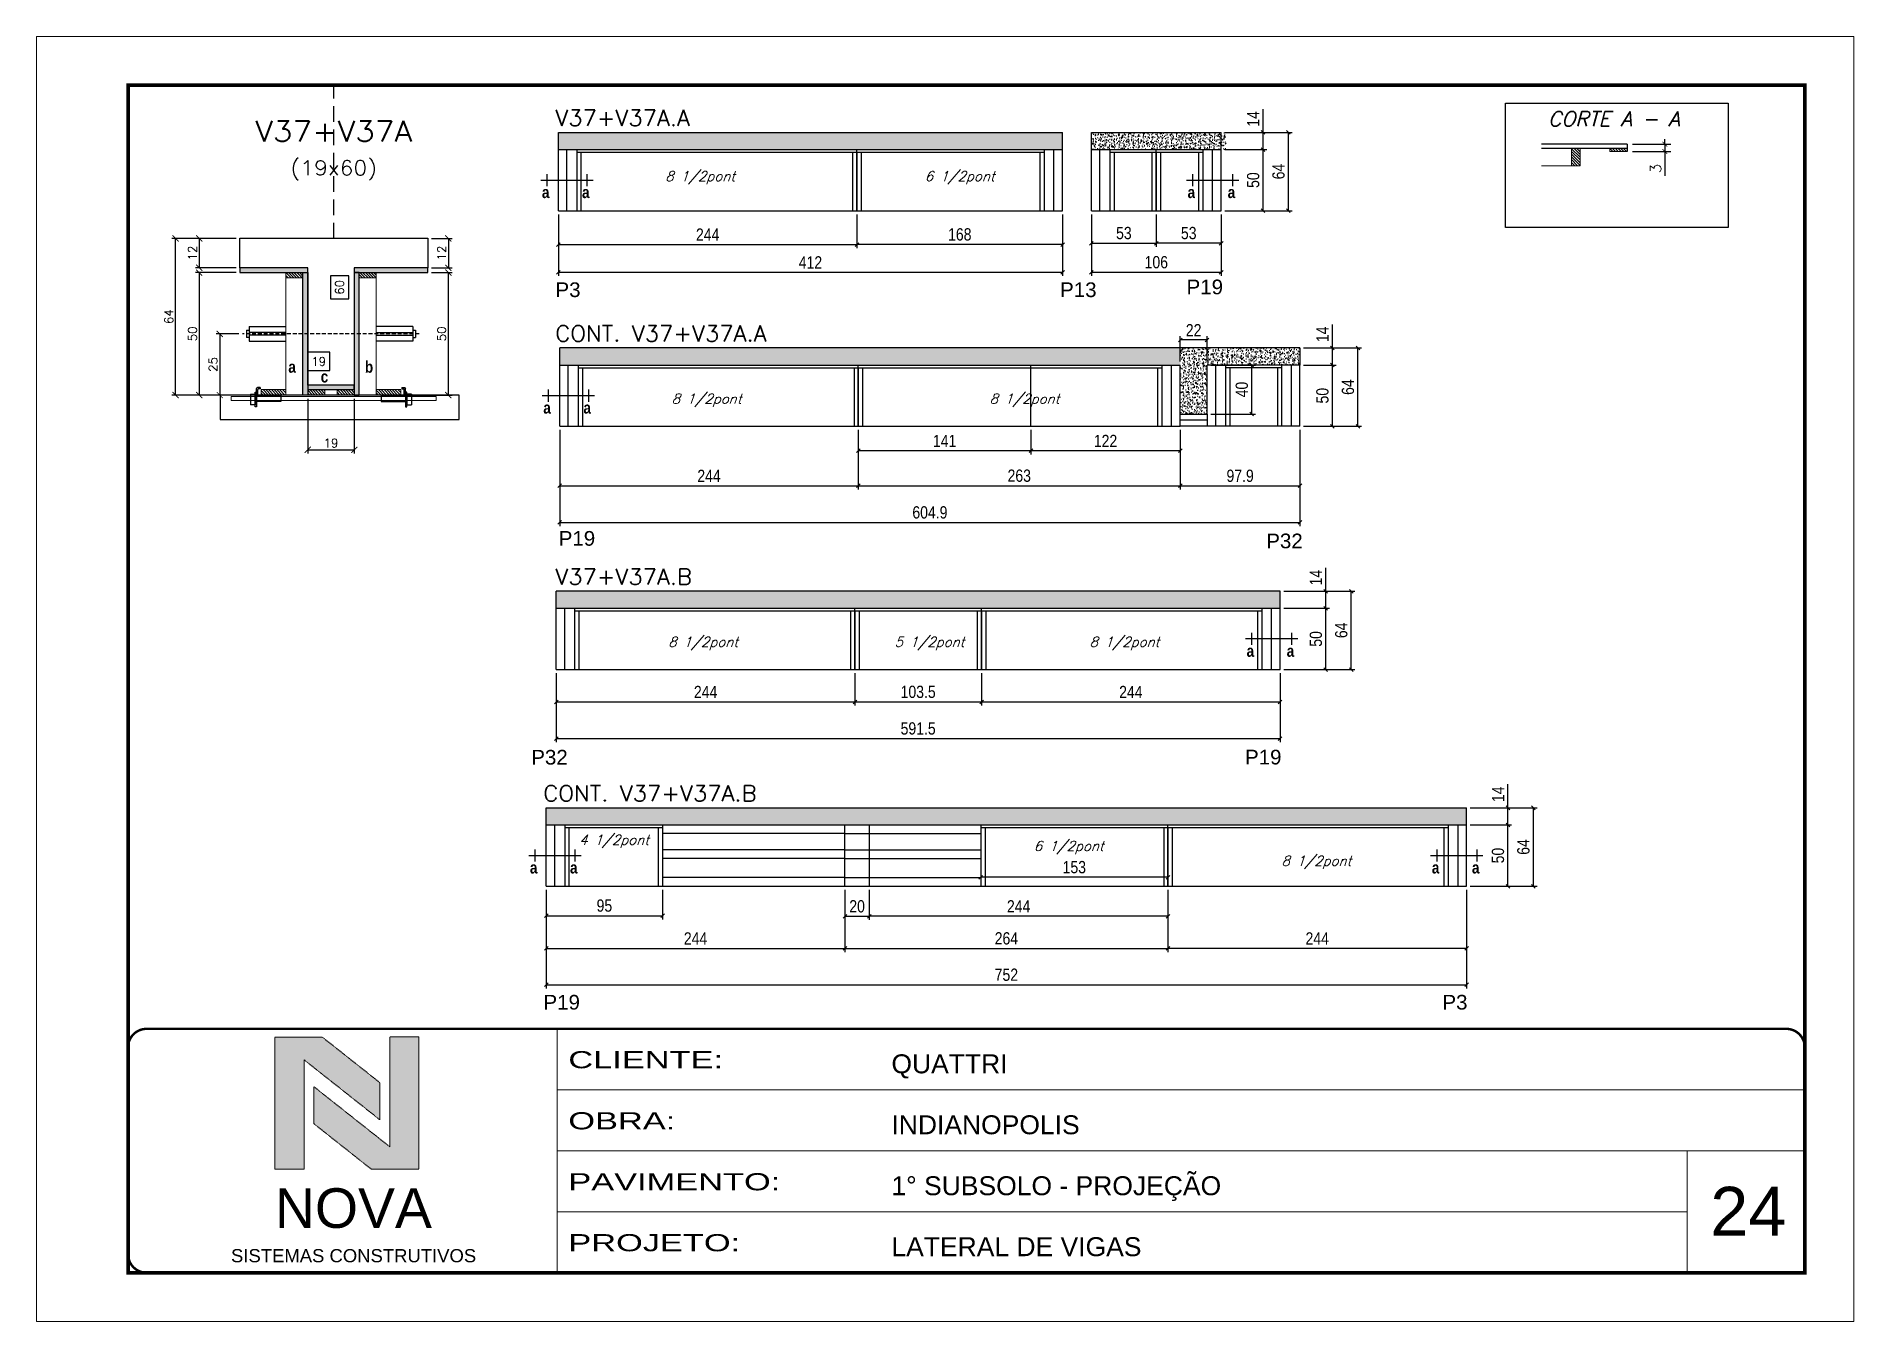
# Model space of a CAD drawing. Header units: millimetres. Extents: x 2921 to 9246, y 316 to 11751.
# Drawn here: x 7676 to 9161, y 3762 to 4812 of the extents above; entities that cross this region are included whole.
import ezdxf
from ezdxf.enums import TextEntityAlignment as Align

# ---------------------------------------------------------------- set-up
doc = ezdxf.new("R2010")
doc.units = ezdxf.units.MM
for name, pattern in [('CONTINUO', [0]), ('DASHED', [0.75, 0.5, -0.25]), ('HIDDEN', [9.525, 6.35, -3.175])]:
    doc.linetypes.add(name, pattern=pattern)
for name, color, linetype in [('1', 3, 'Continuous'), ('5', 5, 'Continuous'), ('barrote', 251, 'Continuous'), ('COTA', 241, 'Continuous'), ('Cota Seção (2x)', 4, 'Continuous'), ('Cotas', 1, 'Continuous'), ('detalhes', 4, 'Continuous'), ('Hachura', 253, 'Continuous'), ('NOMENCLATURA', 7, 'Continuous'), ('Painéis', 200, 'Continuous'), ('presilha', 1, 'Continuous'), ('SARR_2.2x7', 40, 'Continuous'), ('SARR_3.5x7', 81, 'Continuous'), ('SARR_EDITAR', 141, 'Continuous'), ('TENSOR', 3, 'Continuous'), ('texto', 7, 'Continuous'), ('Texto de Titulo', 7, 'Continuous'), ('Texto Qtd Sarr', 242, 'Continuous')]:
    doc.layers.add(name, color=color, linetype=linetype)
for name, color, linetype, lineweight in [('CARIMBO', 255, 'Continuous', 9), ('CARIMBO-LEGENDA', 75, 'Continuous', 15), ('CONCRETO', 251, 'Continuous', 25), ('Folhas', 255, 'Continuous', 9), ('Madeira', 126, 'Continuous', 18), ('SARRAFO DE PRESSAO', 251, 'DASHED', 9), ('SCO-___-LAJ', 2, 'Continuous', 0), ('TEXTO PILAR', 3, 'Continuous', 15), ('Texto Seção', 7, 'Continuous', 15)]:
    doc.layers.add(name, color=color, linetype=linetype, lineweight=lineweight)
doc.styles.add('arial', font='arial.ttf')
doc.styles.add('COTA TECNICA', font='techl___.ttf', dxfattribs={"height": 10})
doc.styles.add('REGUA-120', font='ROMANS.shx', dxfattribs={"height": 15})
doc.styles.add('Romans', font='romans.shx')
doc.styles.get("Standard").update_dxf_attribs({"font": 'arial.ttf'})
doc.styles.add('TECNICA', font='techb___.ttf', dxfattribs={"height": 10})
doc.styles.add('Tecnologia', font='')
doc.styles.get('Tecnologia').set_extended_font_data('Forgotten Futurist')
doc.dimstyles.new('COTA PARA DETALHES', dxfattribs={"dimtxt": 9, "dimasz": 4, "dimexe": 5, "dimexo": 5, "dimgap": 3, "dimtad": 1, "dimdec": 1, "dimlfac": 0.5, "dimzin": 12, "dimdsep": 46, "dimtxsty": 'Romans', "dimblk": 'ARCHTICK', "dimcen": 10, "dimdle": 5, "dimclrd": 4, "dimclre": 4, "dimclrt": 240, "dimadec": 1, "dimazin": 3, "dimtfac": 1, "dimtdec": 1, "dimtmove": 0, "dimatfit": 3, "dimldrblk": 'ARCHTICK', "dimfxl": 1, "dimtolj": 1, "dimtzin": 12, "dimarcsym": 0})
doc.dimstyles.new('Cota Seção (2x)', dxfattribs={"dimtxt": 7, "dimasz": 5, "dimexe": 3, "dimexo": 3, "dimgap": 2, "dimtad": 3, "dimdec": 1, "dimlfac": 0.5, "dimzin": 12, "dimdsep": 46, "dimtxsty": 'Romans', "dimblk": 'ARCHTICK', "dimcen": 0, "dimclrd": 4, "dimclre": 4, "dimclrt": 1, "dimadec": 1, "dimazin": 3, "dimtfac": 1, "dimtdec": 1, "dimtmove": 0, "dimatfit": 3, "dimldrblk": 'OBLIQUE', "dimfxl": 1, "dimtolj": 1, "dimtzin": 12, "dimarcsym": 0})
doc.dimstyles.new('Cota Seção interna', dxfattribs={"dimtxt": 7, "dimasz": 6, "dimexe": 0.18, "dimexo": 2, "dimgap": -4, "dimtad": 3, "dimdec": 1, "dimlfac": 0.5, "dimzin": 12, "dimdsep": 46, "dimtxsty": 'Romans', "dimblk": 'ARCHTICK', "dimcen": 0.09, "dimse1": 1, "dimse2": 1, "dimsd1": 1, "dimsd2": 1, "dimclrd": 180, "dimclre": 5, "dimclrt": 1, "dimadec": 0, "dimazin": 3, "dimtfac": 1, "dimtdec": 1, "dimtofl": 0, "dimtmove": 0, "dimatfit": 3, "dimldrblk": 'ARCHTICK', "dimfxl": 1, "dimtolj": 1, "dimtzin": 0, "dimarcsym": 0})
doc.dimstyles.new('PAINEL', dxfattribs={"dimtxt": 10, "dimasz": 3, "dimexe": 3, "dimexo": 3, "dimgap": 3, "dimtad": 1, "dimdec": 1, "dimzin": 12, "dimdsep": 46, "dimtxsty": 'COTA TECNICA', "dimblk1": 'OBLIQUE', "dimblk2": 'OBLIQUE', "dimsah": 1, "dimcen": 0.9, "dimclrd": 4, "dimclre": 4, "dimclrt": 240, "dimadec": 1, "dimazin": 3, "dimtfac": 1, "dimtdec": 1, "dimtmove": 0, "dimatfit": 3, "dimfxl": 1, "dimtolj": 1, "dimtzin": 12, "dimarcsym": 0})
pattern_1 = [(315, (30854.5243, -3710.9941), (1.12253202, 1.12253202), [])]
pattern_2 = [(315, (4322.0176, -6856.1914), (1.12253202, 1.12253202), [])]

msp = doc.modelspace()

# ---------------------------------------------------------------- texts
at = {"layer": '5', "linetype": 'Continuous'}
for s, rotation, p in [('P3', 0.00004, (8100.33, 4598.66)), ('P13', 0.00004, (8512.66, 4598.66)), ('P19', 0.00004, (8616.02, 4600.94)), ('P19', 0.00004, (8102.96, 4395.52)), ('P32', 359.99996, (8681.14, 4393.44)), ('P32', 0.00004, (8080.55, 4216.74)), ('P19', 359.99996, (8663.77, 4216.85)), ('P19', 0.00004, (8090.51, 4016.6)), ('P3', 0.00004, (8825.09, 4016.6))]:
    msp.add_text(s, height=12, rotation=rotation, dxfattribs=at).set_placement(p)
at = {"layer": 'CARIMBO', "style": 'arial'}
msp.add_text('24', height=40, dxfattribs=at).set_placement((9043.99, 3831.79))
at = {"layer": 'detalhes', "style": 'TECNICA'}
for s, p in [('a', (8089.28, 4679.53)), ('a', (8122.06, 4679.53)), ('a', (8616.86, 4679.53)), ('a', (8649.64, 4679.53)), ('a', (7882.07, 4536.85)), ('b', (7944.62, 4536.84)), ('c', (7908.5, 4528.89)), ('a', (8090.42, 4503.44)), ('a', (8123.2, 4503.44)), ('a', (8665.1, 4304.78)), ('a', (8697.87, 4304.78)), ('a', (8079.46, 4127.79)), ('a', (8112.23, 4127.79)), ('a', (8816.46, 4127.79)), ('a', (8849.23, 4127.79))]:
    msp.add_text(s, height=9.6, dxfattribs=at).set_placement(p)
at = {"layer": 'texto', "color": 2, "char_height": 8, "attachment_point": 5, "style": 'Romans'}
for s, insert in [('{\\Q19;\\C256;8 1/2pont}', (8218.58, 4696.1)), ('{\\Q19;\\C256;6 1/2pont}', (8430.69, 4696.1)), ('{\\Q19;\\C256;8 1/2pont}', (8223.83, 4514.31)), ('{\\Q19;\\C256;8 1/2pont}', (8483.6, 4514.31)), ('{\\Q19;\\C256;8 1/2pont}', (8221, 4315.65)), ('{\\Q19;\\C256;5 1/2pont}', (8405.98, 4315.65)), ('{\\Q19;\\C256;8 1/2pont}', (8565.27, 4315.65)), ('{\\Q19;\\C256;4 1/2pont}', (8148.2, 4153.94)), ('{\\Q19;\\C256;6 1/2pont}', (8519.75, 4148.93)), ('{\\Q19;\\C256;8 1/2pont}', (8722.12, 4136.8))]:
    msp.add_mtext(s, dxfattribs=dict(at, insert=insert))
at = {"layer": 'TEXTO PILAR', "color": 3, "style": 'Romans', "oblique": 15}
msp.add_text('CORTE A - A', height=12, dxfattribs=at).set_placement((8965.24, 4744.24), align=Align.MIDDLE)
at = {"layer": 'Texto Seção', "style": 'REGUA-120', "width": 1.05}
for s, p in [('V37+V37A.A', (8100.21, 4738.5)), ('CONT. V37+V37A.A', (8100.21, 4562.41)), ('V37+V37A.B', (8100.21, 4363.75)), ('CONT. V37+V37A.B', (8090.39, 4186.76))]:
    msp.add_text(s, height=13, dxfattribs=at).set_placement(p)

# ---------------------------------------------------------------- blocks, each defined once
blk = doc.blocks.new('A$C64660E27')
at = {"layer": 'COTA', "true_color": 0x1a1a1a}
h = blk.add_hatch(color=250, dxfattribs=at)
h.dxf.hatch_style = 1
h.paths.add_polyline_path([(185.4, -11.6), (142.4, -11.6), (142.4, -131.6), (168.8, -131.6), (168.8, -32.2), (237.7, -86.7), (237.7, -53)])
at = {"layer": 'COTA'}
h = blk.add_hatch(color=20, dxfattribs=at)
h.dxf.hatch_style = 1
h.paths.add_polyline_path([(273, -11.4), (246.6, -11.4), (246.6, -111.1), (177.7, -56.6), (177.7, -90.2), (230, -131.6), (273, -131.6)])
for p, q in [((142.4, -131.6), (142.4, -11.6)), ((142.4, -11.6), (185.4, -11.6)), ((185.4, -11.6), (237.7, -53)), ((273, -11.4), (246.6, -11.4)), ((246.6, -111.1), (246.6, -11.4)), ((273, -11.4), (273, -131.6)), ((168.8, -32.2), (237.7, -86.7)), ((168.8, -131.6), (168.8, -32.2)), ((246.6, -111.1), (177.7, -56.6)), ((177.7, -90.2), (177.7, -56.6)), ((237.7, -86.7), (237.7, -53)), ((230, -131.6), (177.7, -90.2)), ((142.4, -131.6), (168.8, -131.6)), ((273, -131.6), (230, -131.6))]:
    blk.add_line(p, q)
at = {"layer": 'CARIMBO-LEGENDA', "color": 7, "linetype": 'Continuous', "ltscale": 100, "style": 'arial'}
blk.add_text('NOVA', height=36, dxfattribs=at).set_placement((142.4, -184.8))
at = {"layer": 'CARIMBO-LEGENDA', "color": 7, "linetype": 'Continuous', "style": 'arial'}
blk.add_text('SISTEMAS CONSTRUTIVOS', height=12, dxfattribs=at).set_placement((102.5, -216))
blk = doc.blocks.new('9999999999')
at = {"color": 30, "linetype": 'CONTINUO'}
for p, q in [((98564.6, 34230.2), (98564.6, 34429.4)), ((98564.6, 34379.6), (99584, 34379.6)), ((98564.6, 34329.8), (99488, 34329.8)), ((99584, 34329.8), (99488, 34329.8)), ((99488, 34329.8), (99488, 34230.2)), ((98564.6, 34280), (99488, 34280))]:
    blk.add_line(p, q, dxfattribs=at)
at = {"color": 30, "linetype": 'CONTINUO', "const_width": 2}
blk.add_lwpolyline([(99584, 34230.2), (99584, 34414.4, 0.414214), (99569, 34429.4), (98229, 34429.4, 0.414214), (98214, 34414.4), (98214, 34245.2, 0.414214), (98229, 34230.2), (99584, 34230.2)], format="xyb", dxfattribs=at)
at = {"layer": 'Folhas'}
blk.add_lwpolyline([(98139, 34190.2), (99624, 34190.2), (99624, 35240.2), (98139, 35240.2)], close=True, dxfattribs=at)
at = {"layer": 'Folhas', "color": 30, "const_width": 3}
blk.add_lwpolyline([(98214, 34230.2), (99584, 34230.2), (99584, 35200.2), (98214, 35200.2)], close=True, dxfattribs=at)
at = {"xscale": 0.9, "yscale": 0.9, "zscale": 0.9}
blk.add_blockref('A$C64660E27', (98205.8, 34433.1), dxfattribs=at)
at = {"color": 7, "linetype": 'Continuous', "ltscale": 5, "style": 'arial'}
for s, height, p in [('QUATTRI', 15.48, (98837.7, 34393.1)), ('INDIANOPOLIS', 15.483, (98837.7, 34343.3)), ('1° SUBSOLO - PROJEÇÃO', 15.483, (98837.7, 34293.5)), ('LATERAL DE VIGAS', 15.483, (98837.7, 34243.7))]:
    blk.add_text(s, height=height, dxfattribs=at).set_placement(p)
at = {"layer": 'Folhas', "color": 7, "style": 'Tecnologia', "width": 1.5}
for s, p in [('CLIENTE:', (98573.7, 34397.2)), ('OBRA:', (98573.7, 34347.3)), ('PAVIMENTO:', (98573.7, 34297.5)), ('PROJETO:', (98573.7, 34247.7))]:
    blk.add_text(s, height=14, dxfattribs=at).set_placement(p)
blk = doc.blocks.new('titulo1')
at = {"layer": 'Defpoints', "color": 252, "linetype": 'HIDDEN', "ltscale": 2}
blk.add_line((0, 0), (0, 125), dxfattribs=at)
at = {"layer": 'Defpoints', "style": 'Romans', "oblique": 15}
blk.add_attdef('FOLHA', text='', height=10, dxfattribs=at).set_placement((0, 15.6), align=Align.MIDDLE_CENTER)
at = {"layer": 'Texto Qtd Sarr', "color": 3, "style": 'Romans', "oblique": 15}
for tag, height, p in [('TITULO', 17, (0, 71.4)), ('SEÇÃO', 12, (0, 41.5))]:
    blk.add_attdef(tag, text='', height=height, dxfattribs=at).set_placement(p, align=Align.MIDDLE_CENTER)
blk = doc.blocks.new('_ArchTick')
at = {"color": 0, "linetype": 'ByBlock', "const_width": 0.15}
blk.add_lwpolyline([(-0.5, -0.5), (0.5, 0.5)], dxfattribs=at)
blk = doc.blocks.new('*D346')
at = {"layer": 'COTA', "color": 4, "lineweight": -2, "transparency": 16777216}
for p, q in [((7998.9, 4646.6), (8015.8, 4646.6)), ((8012.8, 4646.6), (8012.8, 4622.6)), ((7998.9, 4622.6), (8015.8, 4622.6))]:
    blk.add_line(p, q, dxfattribs=at)
at = {"layer": 'Defpoints', "color": 0, "transparency": 16777216}
for p in [(7995.9, 4646.6), (7995.9, 4622.6), (8012.8, 4622.6)]:
    blk.add_point(p, dxfattribs=at)
at = {"layer": 'COTA', "color": 4, "lineweight": -2, "transparency": 16777216, "xscale": 5, "yscale": 5, "zscale": 5}
for p, rotation in [((8012.8, 4646.6), 90), ((8012.8, 4622.6), 270)]:
    blk.add_blockref('_ArchTick', p, dxfattribs=dict(at, rotation=rotation))
at = {"layer": 'COTA', "color": 1, "transparency": 16777216, "insert": (8007.3, 4634.6), "char_height": 7, "attachment_point": 5, "rotation": 90, "style": 'Romans'}
blk.add_mtext('\\A1;12', dxfattribs=at)
blk = doc.blocks.new('_Oblique')
at = {"layer": '1', "color": 0, "lineweight": -2}
blk.add_line((-0.5, -0.5), (0.5, 0.5), dxfattribs=at)
blk = doc.blocks.new('*D347')
at = {"layer": 'COTA', "color": 4, "lineweight": -2, "transparency": 16777216}
for p, q in [((7839.3, 4646.6), (7786.9, 4646.6)), ((7789.9, 4518.6), (7789.9, 4646.6)), ((7861.3, 4518.6), (7786.9, 4518.6))]:
    blk.add_line(p, q, dxfattribs=at)
at = {"layer": 'Defpoints', "color": 0, "transparency": 16777216}
for p in [(7789.9, 4646.6), (7842.3, 4646.6), (7864.3, 4518.6)]:
    blk.add_point(p, dxfattribs=at)
at = {"layer": 'COTA', "color": 4, "lineweight": -2, "transparency": 16777216, "xscale": 5, "yscale": 5, "zscale": 5}
for p, rotation in [((7789.9, 4646.6), 90), ((7789.9, 4518.6), 270)]:
    blk.add_blockref('_ArchTick', p, dxfattribs=dict(at, rotation=rotation))
at = {"layer": 'COTA', "color": 1, "transparency": 16777216, "insert": (7784.4, 4582.6), "char_height": 7, "attachment_point": 5, "rotation": 90, "style": 'Romans'}
blk.add_mtext('\\A1;64', dxfattribs=at)
blk = doc.blocks.new('*D348')
at = {"layer": 'COTA', "color": 4, "lineweight": -2, "transparency": 16777216}
for p, q in [((7998.9, 4618.6), (8015.8, 4618.6)), ((8012.8, 4518.6), (8012.8, 4618.6)), ((7972.5, 4518.6), (8015.8, 4518.6))]:
    blk.add_line(p, q, dxfattribs=at)
at = {"layer": 'Defpoints', "color": 0, "transparency": 16777216}
for p in [(7995.9, 4618.6), (8012.8, 4618.6), (7969.5, 4518.6)]:
    blk.add_point(p, dxfattribs=at)
at = {"layer": 'COTA', "color": 4, "lineweight": -2, "transparency": 16777216, "xscale": 5, "yscale": 5, "zscale": 5}
for p, rotation in [((8012.8, 4618.6), 90), ((8012.8, 4518.6), 270)]:
    blk.add_blockref('_ArchTick', p, dxfattribs=dict(at, rotation=rotation))
at = {"layer": 'COTA', "color": 1, "transparency": 16777216, "insert": (8007.3, 4568.6), "char_height": 7, "attachment_point": 5, "rotation": 90, "style": 'Romans'}
blk.add_mtext('\\A1;50', dxfattribs=at)
blk = doc.blocks.new('*D349')
at = {"layer": 'Cota Seção (2x)', "color": 180, "lineweight": -2, "transparency": 16777216}
for p, q in [((7931.4, 4616.1), (7916.4, 4616.1)), ((7916.4, 4616.1), (7916.4, 4597.1)), ((7931.4, 4597.1), (7931.4, 4616.1)), ((7916.4, 4597.1), (7931.4, 4597.1))]:
    blk.add_line(p, q, dxfattribs=at)
at = {"layer": 'Defpoints', "color": 0, "transparency": 16777216}
for p in [(7935.4, 4646.6), (7946.9, 4646.6), (7946.9, 4526.6)]:
    blk.add_point(p, dxfattribs=at)
at = {"layer": 'Cota Seção (2x)', "color": 1, "transparency": 16777216, "insert": (7923.9, 4606.6), "char_height": 7, "attachment_point": 5, "rotation": 90, "style": 'Romans'}
blk.add_mtext('\\A1;60', dxfattribs=at)
blk = doc.blocks.new('*D350')
at = {"layer": 'COTA', "color": 4, "lineweight": -2, "transparency": 16777216}
for p, q in [((7839.3, 4646.6), (7806.2, 4646.6)), ((7809.2, 4646.6), (7809.2, 4622.6)), ((7839.3, 4622.6), (7806.2, 4622.6))]:
    blk.add_line(p, q, dxfattribs=at)
at = {"layer": 'Defpoints', "color": 0, "transparency": 16777216}
for p in [(7842.3, 4646.6), (7809.2, 4622.6), (7842.3, 4622.6)]:
    blk.add_point(p, dxfattribs=at)
at = {"layer": 'COTA', "color": 4, "lineweight": -2, "transparency": 16777216, "xscale": 5, "yscale": 5, "zscale": 5}
for p, rotation in [((7809.2, 4646.6), 90), ((7809.2, 4622.6), 270)]:
    blk.add_blockref('_ArchTick', p, dxfattribs=dict(at, rotation=rotation))
at = {"layer": 'COTA', "color": 1, "transparency": 16777216, "insert": (7803.7, 4634.6), "char_height": 7, "attachment_point": 5, "rotation": 90, "style": 'Romans'}
blk.add_mtext('\\A1;12', dxfattribs=at)
blk = doc.blocks.new('*D351')
at = {"layer": 'COTA', "color": 4, "lineweight": -2, "transparency": 16777216}
for p, q in [((7839.3, 4618.6), (7806.2, 4618.6)), ((7809.2, 4618.6), (7809.2, 4518.6)), ((7861.3, 4518.6), (7806.2, 4518.6))]:
    blk.add_line(p, q, dxfattribs=at)
at = {"layer": 'Defpoints', "color": 0, "transparency": 16777216}
for p in [(7842.3, 4618.6), (7809.2, 4518.6), (7864.3, 4518.6)]:
    blk.add_point(p, dxfattribs=at)
at = {"layer": 'COTA', "color": 4, "lineweight": -2, "transparency": 16777216, "xscale": 5, "yscale": 5, "zscale": 5}
for p, rotation in [((7809.2, 4618.6), 90), ((7809.2, 4518.6), 270)]:
    blk.add_blockref('_ArchTick', p, dxfattribs=dict(at, rotation=rotation))
at = {"layer": 'COTA', "color": 1, "transparency": 16777216, "insert": (7803.7, 4568.6), "char_height": 7, "attachment_point": 5, "rotation": 90, "style": 'Romans'}
blk.add_mtext('\\A1;50', dxfattribs=at)
blk = doc.blocks.new('PRESILHA METÁLICA 1')
at = {"layer": 'presilha'}
for p, q in [((0, 13), (6, 13)), ((0, 13), (0, 0)), ((6, 0), (0, 0)), ((6, 15.5), (7.5, 15.5)), ((6, -2.5), (6, 15.5)), ((6, 13), (6, 0)), ((7.5, 10.6), (7.5, 19.9)), ((7.5, 15.5), (7.5, -2.5)), ((37.5, 4.1), (7.5, 4.1)), ((12, 21), (8.6, 21)), ((9, 11.6), (9, 18.9)), ((12, 19.5), (9.6, 19.5)), ((37.5, 11), (9.6, 11)), ((12, 21), (12, 19.5)), ((37.5, 11), (37.5, 4.1)), ((7.5, -2.5), (6, -2.5))]:
    blk.add_line(p, q, dxfattribs=at)
for centre, radius, start, end in [((8.6, 19.9), 1.14, 90, 180), ((9.6, 18.9), 0.57, 90, 180), ((9.6, 11.6), 0.57, 180, 270)]:
    blk.add_arc(centre, radius, start, end, dxfattribs=at)
blk = doc.blocks.new('*D352')
at = {"layer": 'COTA', "color": 4, "lineweight": -2, "transparency": 16777216}
for p, q in [((7897.9, 4515.6), (7897.9, 4470.9)), ((7935.9, 4515.6), (7935.9, 4470.9)), ((7897.9, 4473.9), (7935.9, 4473.9))]:
    blk.add_line(p, q, dxfattribs=at)
at = {"layer": 'Defpoints', "color": 0, "transparency": 16777216}
for p in [(7897.9, 4518.6), (7935.9, 4518.6), (7935.9, 4473.9)]:
    blk.add_point(p, dxfattribs=at)
at = {"layer": 'COTA', "color": 4, "lineweight": -2, "transparency": 16777216, "xscale": 5, "yscale": 5, "zscale": 5, "rotation": 180}
blk.add_blockref('_ArchTick', (7897.9, 4473.9), dxfattribs=at)
at = {"layer": 'COTA', "color": 4, "lineweight": -2, "transparency": 16777216, "xscale": 5, "yscale": 5, "zscale": 5}
blk.add_blockref('_ArchTick', (7935.9, 4473.9), dxfattribs=at)
at = {"layer": 'COTA', "color": 1, "transparency": 16777216, "insert": (7916.9, 4479.4), "char_height": 7, "attachment_point": 5, "style": 'Romans'}
blk.add_mtext('\\A1;19', dxfattribs=at)
blk = doc.blocks.new('*D967')
at = {"layer": 'COTA', "color": 4, "lineweight": -2, "transparency": 16777216}
for p, q in [((7841.6, 4568.6), (7823, 4568.6)), ((7826, 4568.6), (7826, 4518.6)), ((7841.6, 4518.6), (7823, 4518.6))]:
    blk.add_line(p, q, dxfattribs=at)
at = {"layer": 'Defpoints', "color": 0, "transparency": 16777216}
for p in [(7844.6, 4568.6), (7826, 4518.6), (7844.6, 4518.6)]:
    blk.add_point(p, dxfattribs=at)
at = {"layer": 'COTA', "color": 4, "lineweight": -2, "transparency": 16777216, "xscale": 5, "yscale": 5, "zscale": 5}
for p, rotation in [((7826, 4568.6), 90), ((7826, 4518.6), 270)]:
    blk.add_blockref('_ArchTick', p, dxfattribs=dict(at, rotation=rotation))
at = {"layer": 'COTA', "color": 1, "transparency": 16777216, "insert": (7820.5, 4543.6), "char_height": 7, "attachment_point": 5, "rotation": 90, "style": 'Romans'}
blk.add_mtext('\\A1;25', dxfattribs=at)
blk = doc.blocks.new('*D353')
at = {"layer": 'Cota Seção (2x)', "color": 180, "lineweight": -2, "transparency": 16777216}
for p, q in [((7915.9, 4553.6), (7897.9, 4553.6)), ((7897.9, 4553.6), (7897.9, 4538.6)), ((7915.9, 4538.6), (7915.9, 4553.6)), ((7897.9, 4538.6), (7915.9, 4538.6))]:
    blk.add_line(p, q, dxfattribs=at)
at = {"layer": 'Defpoints', "color": 0, "transparency": 16777216}
for p in [(7935.9, 4534.6), (7897.9, 4518.6), (7935.9, 4518.6)]:
    blk.add_point(p, dxfattribs=at)
at = {"layer": 'Cota Seção (2x)', "color": 1, "transparency": 16777216, "insert": (7906.9, 4546.1), "char_height": 7, "attachment_point": 5, "style": 'Romans'}
blk.add_mtext('\\A1;19', dxfattribs=at)
blk = doc.blocks.new('*D354')
at = {"layer": 'Defpoints', "color": 0, "transparency": 16777216}
for p in [(8346.7, 4669.2), (8514.7, 4669.2), (8346.7, 4641.6)]:
    blk.add_point(p, dxfattribs=at)
at = {"layer": 'Painéis', "color": 4, "lineweight": -2, "transparency": 16777216}
for p, q in [((8346.7, 4666.2), (8346.7, 4638.6)), ((8514.7, 4666.2), (8514.7, 4638.6)), ((8514.7, 4641.6), (8346.7, 4641.6))]:
    blk.add_line(p, q, dxfattribs=at)
at = {"layer": 'Painéis', "color": 4, "lineweight": -2, "transparency": 16777216, "xscale": 3, "yscale": 3, "zscale": 3, "rotation": 180}
blk.add_blockref('_Oblique', (8346.7, 4641.6), dxfattribs=at)
at = {"layer": 'Painéis', "color": 4, "lineweight": -2, "transparency": 16777216, "xscale": 3, "yscale": 3, "zscale": 3}
blk.add_blockref('_Oblique', (8514.7, 4641.6), dxfattribs=at)
at = {"layer": 'Painéis', "color": 240, "lineweight": 5, "transparency": 16777216, "insert": (8430.7, 4649.8), "char_height": 10, "attachment_point": 5, "style": 'COTA TECNICA'}
blk.add_mtext('\\A1;168', dxfattribs=at)
blk = doc.blocks.new('*D968')
at = {"layer": 'Defpoints', "color": 0, "transparency": 16777216}
for p in [(8102.7, 4669.2), (8346.7, 4669.2), (8346.7, 4641.6)]:
    blk.add_point(p, dxfattribs=at)
at = {"layer": 'Painéis', "color": 4, "lineweight": -2, "transparency": 16777216}
for p, q in [((8102.7, 4666.2), (8102.7, 4638.6)), ((8346.7, 4666.2), (8346.7, 4638.6)), ((8102.7, 4641.6), (8346.7, 4641.6))]:
    blk.add_line(p, q, dxfattribs=at)
at = {"layer": 'Painéis', "color": 4, "lineweight": -2, "transparency": 16777216, "xscale": 3, "yscale": 3, "zscale": 3, "rotation": 180}
blk.add_blockref('_Oblique', (8102.7, 4641.6), dxfattribs=at)
at = {"layer": 'Painéis', "color": 4, "lineweight": -2, "transparency": 16777216, "xscale": 3, "yscale": 3, "zscale": 3}
blk.add_blockref('_Oblique', (8346.7, 4641.6), dxfattribs=at)
at = {"layer": 'Painéis', "color": 240, "lineweight": 5, "transparency": 16777216, "insert": (8224.7, 4649.7), "char_height": 10, "attachment_point": 5, "style": 'COTA TECNICA'}
blk.add_mtext('\\A1;244', dxfattribs=at)
blk = doc.blocks.new('*D355')
at = {"layer": 'COTA', "color": 4, "lineweight": -2, "transparency": 16777216}
for p, q in [((8980.5, 4723.6), (9011.8, 4723.6)), ((9006.8, 4723.6), (9006.8, 4727.6)), ((9006.8, 4723.6), (9006.8, 4717.6)), ((8980.5, 4717.6), (9011.8, 4717.6)), ((9006.8, 4717.6), (9006.8, 4697.6))]:
    blk.add_line(p, q, dxfattribs=at)
at = {"layer": 'Defpoints', "color": 0, "transparency": 16777216}
for p in [(8975.5, 4723.6), (8975.5, 4717.6), (9006.8, 4717.6)]:
    blk.add_point(p, dxfattribs=at)
at = {"layer": 'COTA', "color": 4, "lineweight": -2, "transparency": 16777216, "xscale": 4, "yscale": 4, "zscale": 4}
for p, rotation in [((9006.8, 4723.6), 270), ((9006.8, 4717.6), 90)]:
    blk.add_blockref('_ArchTick', p, dxfattribs=dict(at, rotation=rotation))
at = {"layer": 'COTA', "color": 240, "transparency": 16777216, "insert": (8999.3, 4703.6), "char_height": 9, "attachment_point": 5, "rotation": 90, "style": 'Romans'}
blk.add_mtext('\\A1;3', dxfattribs=at)
blk = doc.blocks.new('*D969')
at = {"layer": 'Defpoints', "color": 0, "transparency": 16777216}
for p in [(8102.7, 4669.2), (8514.7, 4669.2), (8514.7, 4618.9)]:
    blk.add_point(p, dxfattribs=at)
at = {"layer": 'Painéis', "color": 4, "lineweight": -2, "transparency": 16777216}
for p, q in [((8102.7, 4666.2), (8102.7, 4615.9)), ((8514.7, 4666.2), (8514.7, 4615.9)), ((8102.7, 4618.9), (8514.7, 4618.9))]:
    blk.add_line(p, q, dxfattribs=at)
at = {"layer": 'Painéis', "color": 4, "lineweight": -2, "transparency": 16777216, "xscale": 3, "yscale": 3, "zscale": 3, "rotation": 180}
blk.add_blockref('_Oblique', (8102.7, 4618.9), dxfattribs=at)
at = {"layer": 'Painéis', "color": 4, "lineweight": -2, "transparency": 16777216, "xscale": 3, "yscale": 3, "zscale": 3}
blk.add_blockref('_Oblique', (8514.7, 4618.9), dxfattribs=at)
at = {"layer": 'Painéis', "color": 240, "lineweight": 5, "transparency": 16777216, "insert": (8308.7, 4627), "char_height": 10, "attachment_point": 5, "style": 'COTA TECNICA'}
blk.add_mtext('\\A1;412', dxfattribs=at)
blk = doc.blocks.new('*D356')
at = {"layer": 'Defpoints', "color": 0, "transparency": 16777216}
for p in [(8591.3, 4669.2), (8644.3, 4669.2), (8591.3, 4642.6)]:
    blk.add_point(p, dxfattribs=at)
at = {"layer": 'Painéis', "color": 4, "lineweight": -2, "transparency": 16777216}
for p, q in [((8591.3, 4666.2), (8591.3, 4639.6)), ((8644.3, 4666.2), (8644.3, 4639.6)), ((8644.3, 4642.6), (8591.3, 4642.6))]:
    blk.add_line(p, q, dxfattribs=at)
at = {"layer": 'Painéis', "color": 4, "lineweight": -2, "transparency": 16777216, "xscale": 3, "yscale": 3, "zscale": 3, "rotation": 180}
blk.add_blockref('_Oblique', (8591.3, 4642.6), dxfattribs=at)
at = {"layer": 'Painéis', "color": 4, "lineweight": -2, "transparency": 16777216, "xscale": 3, "yscale": 3, "zscale": 3}
blk.add_blockref('_Oblique', (8644.3, 4642.6), dxfattribs=at)
at = {"layer": 'Painéis', "color": 240, "lineweight": 5, "transparency": 16777216, "insert": (8617.8, 4650.9), "char_height": 10, "attachment_point": 5, "style": 'COTA TECNICA'}
blk.add_mtext('\\A1;53', dxfattribs=at)
blk = doc.blocks.new('*D970')
at = {"layer": 'Defpoints', "color": 0, "transparency": 16777216}
for p in [(8538.3, 4669.2), (8591.3, 4669.2), (8591.3, 4642.6)]:
    blk.add_point(p, dxfattribs=at)
at = {"layer": 'Painéis', "color": 4, "lineweight": -2, "transparency": 16777216}
for p, q in [((8538.3, 4666.2), (8538.3, 4639.6)), ((8591.3, 4666.2), (8591.3, 4639.6)), ((8538.3, 4642.6), (8591.3, 4642.6))]:
    blk.add_line(p, q, dxfattribs=at)
at = {"layer": 'Painéis', "color": 4, "lineweight": -2, "transparency": 16777216, "xscale": 3, "yscale": 3, "zscale": 3, "rotation": 180}
blk.add_blockref('_Oblique', (8538.3, 4642.6), dxfattribs=at)
at = {"layer": 'Painéis', "color": 4, "lineweight": -2, "transparency": 16777216, "xscale": 3, "yscale": 3, "zscale": 3}
blk.add_blockref('_Oblique', (8591.3, 4642.6), dxfattribs=at)
at = {"layer": 'Painéis', "color": 240, "lineweight": 5, "transparency": 16777216, "insert": (8564.8, 4650.9), "char_height": 10, "attachment_point": 5, "style": 'COTA TECNICA'}
blk.add_mtext('\\A1;53', dxfattribs=at)
blk = doc.blocks.new('*D357')
at = {"layer": 'Defpoints', "color": 0, "transparency": 16777216}
for p in [(8538.3, 4669.2), (8644.3, 4669.2), (8644.3, 4618.9)]:
    blk.add_point(p, dxfattribs=at)
at = {"layer": 'Painéis', "color": 4, "lineweight": -2, "transparency": 16777216}
for p, q in [((8538.3, 4666.2), (8538.3, 4615.9)), ((8644.3, 4666.2), (8644.3, 4615.9)), ((8538.3, 4618.9), (8644.3, 4618.9))]:
    blk.add_line(p, q, dxfattribs=at)
at = {"layer": 'Painéis', "color": 4, "lineweight": -2, "transparency": 16777216, "xscale": 3, "yscale": 3, "zscale": 3, "rotation": 180}
blk.add_blockref('_Oblique', (8538.3, 4618.9), dxfattribs=at)
at = {"layer": 'Painéis', "color": 4, "lineweight": -2, "transparency": 16777216, "xscale": 3, "yscale": 3, "zscale": 3}
blk.add_blockref('_Oblique', (8644.3, 4618.9), dxfattribs=at)
at = {"layer": 'Painéis', "color": 240, "lineweight": 5, "transparency": 16777216, "insert": (8591.3, 4627.1), "char_height": 10, "attachment_point": 5, "style": 'COTA TECNICA'}
blk.add_mtext('\\A1;106', dxfattribs=at)
blk = doc.blocks.new('*D358')
at = {"layer": 'COTA', "color": 4, "linetype": 'ByBlock', "lineweight": -2, "transparency": 16777216}
for p, q in [((8103.8, 4490.1), (8103.8, 4441.5)), ((8347.8, 4490.1), (8347.8, 4441.5)), ((8103.8, 4444.5), (8347.8, 4444.5))]:
    blk.add_line(p, q, dxfattribs=at)
at = {"layer": 'Defpoints', "color": 0, "linetype": 'ByBlock', "transparency": 16777216}
for p in [(8103.8, 4493.1), (8347.8, 4493.1), (8347.8, 4444.5)]:
    blk.add_point(p, dxfattribs=at)
at = {"layer": 'COTA', "color": 4, "linetype": 'ByBlock', "lineweight": -2, "transparency": 16777216, "xscale": 3, "yscale": 3, "zscale": 3, "rotation": 180}
blk.add_blockref('_Oblique', (8103.8, 4444.5), dxfattribs=at)
at = {"layer": 'COTA', "color": 4, "linetype": 'ByBlock', "lineweight": -2, "transparency": 16777216, "xscale": 3, "yscale": 3, "zscale": 3}
blk.add_blockref('_Oblique', (8347.8, 4444.5), dxfattribs=at)
at = {"layer": 'COTA', "color": 240, "linetype": 'ByBlock', "transparency": 16777216, "insert": (8225.8, 4452.6), "char_height": 10, "attachment_point": 5, "style": 'COTA TECNICA'}
blk.add_mtext('\\A1;244', dxfattribs=at)
blk = doc.blocks.new('*D359')
at = {"layer": 'COTA', "color": 4, "linetype": 'ByBlock', "lineweight": -2, "transparency": 16777216}
for p, q in [((8347.8, 4490.1), (8347.8, 4441.5)), ((8610.8, 4490.1), (8610.8, 4441.5)), ((8347.8, 4444.5), (8610.8, 4444.5))]:
    blk.add_line(p, q, dxfattribs=at)
at = {"layer": 'Defpoints', "color": 0, "linetype": 'ByBlock', "transparency": 16777216}
for p in [(8347.8, 4493.1), (8610.8, 4493.1), (8610.8, 4444.5)]:
    blk.add_point(p, dxfattribs=at)
at = {"layer": 'COTA', "color": 4, "linetype": 'ByBlock', "lineweight": -2, "transparency": 16777216, "xscale": 3, "yscale": 3, "zscale": 3, "rotation": 180}
blk.add_blockref('_Oblique', (8347.8, 4444.5), dxfattribs=at)
at = {"layer": 'COTA', "color": 4, "linetype": 'ByBlock', "lineweight": -2, "transparency": 16777216, "xscale": 3, "yscale": 3, "zscale": 3}
blk.add_blockref('_Oblique', (8610.8, 4444.5), dxfattribs=at)
at = {"layer": 'COTA', "color": 240, "linetype": 'ByBlock', "transparency": 16777216, "insert": (8479.3, 4452.7), "char_height": 10, "width": 210.731, "attachment_point": 5, "style": 'COTA TECNICA'}
blk.add_mtext('\\A1;263', dxfattribs=at)
blk = doc.blocks.new('*D971')
at = {"layer": 'COTA', "color": 4, "linetype": 'ByBlock', "lineweight": -2, "transparency": 16777216}
for p, q in [((8103.8, 4490.1), (8103.8, 4411.6)), ((8708.7, 4490.1), (8708.7, 4411.6)), ((8103.8, 4414.6), (8708.7, 4414.6))]:
    blk.add_line(p, q, dxfattribs=at)
at = {"layer": 'Defpoints', "color": 0, "linetype": 'ByBlock', "transparency": 16777216}
for p in [(8103.8, 4493.1), (8708.7, 4493.1), (8708.7, 4414.6)]:
    blk.add_point(p, dxfattribs=at)
at = {"layer": 'COTA', "color": 4, "linetype": 'ByBlock', "lineweight": -2, "transparency": 16777216, "xscale": 3, "yscale": 3, "zscale": 3, "rotation": 180}
blk.add_blockref('_Oblique', (8103.8, 4414.6), dxfattribs=at)
at = {"layer": 'COTA', "color": 4, "linetype": 'ByBlock', "lineweight": -2, "transparency": 16777216, "xscale": 3, "yscale": 3, "zscale": 3}
blk.add_blockref('_Oblique', (8708.7, 4414.6), dxfattribs=at)
at = {"layer": 'COTA', "color": 240, "linetype": 'ByBlock', "transparency": 16777216, "insert": (8406.3, 4422.7), "char_height": 10, "attachment_point": 5, "style": 'COTA TECNICA'}
blk.add_mtext('\\A1;604.9', dxfattribs=at)
blk = doc.blocks.new('*D360')
at = {"layer": 'Defpoints', "color": 0, "transparency": 16777216}
for p in [(8488.8, 4493.1), (8610.8, 4493.1), (8488.8, 4473.1)]:
    blk.add_point(p, dxfattribs=at)
at = {"layer": 'Painéis', "color": 4, "lineweight": -2, "transparency": 16777216}
for p, q in [((8488.8, 4490.1), (8488.8, 4470.1)), ((8610.8, 4490.1), (8610.8, 4470.1)), ((8610.8, 4473.1), (8488.8, 4473.1))]:
    blk.add_line(p, q, dxfattribs=at)
at = {"layer": 'Painéis', "color": 4, "lineweight": -2, "transparency": 16777216, "xscale": 3, "yscale": 3, "zscale": 3, "rotation": 180}
blk.add_blockref('_Oblique', (8488.8, 4473.1), dxfattribs=at)
at = {"layer": 'Painéis', "color": 4, "lineweight": -2, "transparency": 16777216, "xscale": 3, "yscale": 3, "zscale": 3}
blk.add_blockref('_Oblique', (8610.8, 4473.1), dxfattribs=at)
at = {"layer": 'Painéis', "color": 240, "lineweight": 5, "transparency": 16777216, "insert": (8549.8, 4481.1), "char_height": 10, "attachment_point": 5, "style": 'COTA TECNICA'}
blk.add_mtext('\\A1;122', dxfattribs=at)
blk = doc.blocks.new('*D361')
at = {"layer": 'Defpoints', "color": 0, "transparency": 16777216}
for p in [(8347.8, 4493.1), (8488.8, 4493.1), (8347.8, 4473.1)]:
    blk.add_point(p, dxfattribs=at)
at = {"layer": 'Painéis', "color": 4, "lineweight": -2, "transparency": 16777216}
for p, q in [((8347.8, 4490.1), (8347.8, 4470.1)), ((8488.8, 4490.1), (8488.8, 4470.1)), ((8488.8, 4473.1), (8347.8, 4473.1))]:
    blk.add_line(p, q, dxfattribs=at)
at = {"layer": 'Painéis', "color": 4, "lineweight": -2, "transparency": 16777216, "xscale": 3, "yscale": 3, "zscale": 3, "rotation": 180}
blk.add_blockref('_Oblique', (8347.8, 4473.1), dxfattribs=at)
at = {"layer": 'Painéis', "color": 4, "lineweight": -2, "transparency": 16777216, "xscale": 3, "yscale": 3, "zscale": 3}
blk.add_blockref('_Oblique', (8488.8, 4473.1), dxfattribs=at)
at = {"layer": 'Painéis', "color": 240, "lineweight": 5, "transparency": 16777216, "insert": (8418.3, 4481.1), "char_height": 10, "attachment_point": 5, "style": 'COTA TECNICA'}
blk.add_mtext('\\A1;141', dxfattribs=at)
blk = doc.blocks.new('*D362')
at = {"layer": 'COTA', "color": 4, "lineweight": -2, "transparency": 16777216}
for p, q in [((8610.8, 4490.1), (8610.8, 4441.5)), ((8708.7, 4490.1), (8708.7, 4441.5)), ((8610.8, 4444.5), (8708.7, 4444.5))]:
    blk.add_line(p, q, dxfattribs=at)
at = {"layer": 'Defpoints', "color": 0, "transparency": 16777216}
for p in [(8610.8, 4493.1), (8708.7, 4493.1), (8708.7, 4444.5)]:
    blk.add_point(p, dxfattribs=at)
at = {"layer": 'COTA', "color": 4, "lineweight": -2, "transparency": 16777216, "xscale": 3, "yscale": 3, "zscale": 3, "rotation": 180}
blk.add_blockref('_Oblique', (8610.8, 4444.5), dxfattribs=at)
at = {"layer": 'COTA', "color": 4, "lineweight": -2, "transparency": 16777216, "xscale": 3, "yscale": 3, "zscale": 3}
blk.add_blockref('_Oblique', (8708.7, 4444.5), dxfattribs=at)
at = {"layer": 'COTA', "color": 240, "transparency": 16777216, "insert": (8659.8, 4452.6), "char_height": 10, "attachment_point": 5, "style": 'COTA TECNICA'}
blk.add_mtext('\\A1;97.9', dxfattribs=at)
blk = doc.blocks.new('*D972')
at = {"layer": 'COTA', "color": 4, "lineweight": -2, "transparency": 16777216}
for p, q in [((8635.8, 4543.1), (8672.3, 4543.1)), ((8669.3, 4503.1), (8669.3, 4543.1)), ((8635.8, 4503.1), (8672.3, 4503.1))]:
    blk.add_line(p, q, dxfattribs=at)
at = {"layer": 'Defpoints', "color": 0, "transparency": 16777216}
for p in [(8632.8, 4543.1), (8669.3, 4543.1), (8632.8, 4503.1)]:
    blk.add_point(p, dxfattribs=at)
at = {"layer": 'COTA', "color": 4, "lineweight": -2, "transparency": 16777216, "xscale": 3, "yscale": 3, "zscale": 3}
for p, rotation in [((8669.3, 4543.1), 90), ((8669.3, 4503.1), 270)]:
    blk.add_blockref('_Oblique', p, dxfattribs=dict(at, rotation=rotation))
at = {"layer": 'COTA', "color": 240, "transparency": 16777216, "insert": (8661.2, 4523.1), "char_height": 10, "attachment_point": 5, "rotation": 90, "style": 'COTA TECNICA'}
blk.add_mtext('\\A1;40', dxfattribs=at)
blk = doc.blocks.new('*D973')
at = {"layer": 'COTA', "color": 4, "lineweight": -2, "transparency": 16777216}
for p, q in [((8610.8, 4546.1), (8610.8, 4566.6)), ((8632.8, 4563.6), (8610.8, 4563.6)), ((8632.8, 4546.1), (8632.8, 4566.6))]:
    blk.add_line(p, q, dxfattribs=at)
at = {"layer": 'Defpoints', "color": 0, "transparency": 16777216}
for p in [(8610.8, 4563.6), (8610.8, 4543.1), (8632.8, 4543.1)]:
    blk.add_point(p, dxfattribs=at)
at = {"layer": 'COTA', "color": 4, "lineweight": -2, "transparency": 16777216, "xscale": 3, "yscale": 3, "zscale": 3, "rotation": 180}
blk.add_blockref('_Oblique', (8610.8, 4563.6), dxfattribs=at)
at = {"layer": 'COTA', "color": 4, "lineweight": -2, "transparency": 16777216, "xscale": 3, "yscale": 3, "zscale": 3}
blk.add_blockref('_Oblique', (8632.8, 4563.6), dxfattribs=at)
at = {"layer": 'COTA', "color": 240, "transparency": 16777216, "insert": (8621.8, 4571.6), "char_height": 10, "attachment_point": 5, "style": 'COTA TECNICA'}
blk.add_mtext('\\A1;22', dxfattribs=at)
blk = doc.blocks.new('*D363')
at = {"layer": 'Defpoints', "color": 0, "transparency": 16777216}
for p in [(8644.3, 4733.2), (8699.3, 4733.2), (8644.3, 4669.2)]:
    blk.add_point(p, dxfattribs=at)
at = {"layer": 'Painéis', "color": 4, "lineweight": -2, "transparency": 16777216}
for p, q in [((8647.3, 4733.2), (8702.3, 4733.2)), ((8699.3, 4669.2), (8699.3, 4733.2)), ((8647.3, 4669.2), (8702.3, 4669.2))]:
    blk.add_line(p, q, dxfattribs=at)
at = {"layer": 'Painéis', "color": 4, "lineweight": -2, "transparency": 16777216, "xscale": 3, "yscale": 3, "zscale": 3}
for p, rotation in [((8699.3, 4733.2), 90), ((8699.3, 4669.2), 270)]:
    blk.add_blockref('_Oblique', p, dxfattribs=dict(at, rotation=rotation))
at = {"layer": 'Painéis', "color": 240, "lineweight": 5, "transparency": 16777216, "insert": (8691.2, 4701.2), "char_height": 10, "attachment_point": 5, "rotation": 90, "style": 'COTA TECNICA'}
blk.add_mtext('\\A1;64', dxfattribs=at)
blk = doc.blocks.new('*D364')
at = {"layer": 'Defpoints', "color": 0, "transparency": 16777216}
for p in [(8644.3, 4719.2), (8678.6, 4719.2), (8644.3, 4669.2)]:
    blk.add_point(p, dxfattribs=at)
at = {"layer": 'Painéis', "color": 4, "lineweight": -2, "transparency": 16777216}
for p, q in [((8647.3, 4719.2), (8681.6, 4719.2)), ((8678.6, 4669.2), (8678.6, 4719.2)), ((8647.3, 4669.2), (8681.6, 4669.2))]:
    blk.add_line(p, q, dxfattribs=at)
at = {"layer": 'Painéis', "color": 4, "lineweight": -2, "transparency": 16777216, "xscale": 3, "yscale": 3, "zscale": 3}
for p, rotation in [((8678.6, 4719.2), 90), ((8678.6, 4669.2), 270)]:
    blk.add_blockref('_Oblique', p, dxfattribs=dict(at, rotation=rotation))
at = {"layer": 'Painéis', "color": 240, "lineweight": 5, "transparency": 16777216, "insert": (8670.5, 4694.2), "char_height": 10, "attachment_point": 5, "rotation": 90, "style": 'COTA TECNICA'}
blk.add_mtext('\\A1;50', dxfattribs=at)
blk = doc.blocks.new('*D365')
at = {"layer": 'Defpoints', "color": 0, "transparency": 16777216}
for p in [(8644.3, 4733.2), (8678.6, 4733.2), (8644.3, 4719.2)]:
    blk.add_point(p, dxfattribs=at)
at = {"layer": 'Painéis', "color": 4, "lineweight": -2, "transparency": 16777216}
for p, q in [((8678.6, 4733.2), (8678.6, 4752.3)), ((8647.3, 4733.2), (8681.6, 4733.2)), ((8678.6, 4719.2), (8678.6, 4733.2)), ((8647.3, 4719.2), (8681.6, 4719.2))]:
    blk.add_line(p, q, dxfattribs=at)
at = {"layer": 'Painéis', "color": 4, "lineweight": -2, "transparency": 16777216, "xscale": 3, "yscale": 3, "zscale": 3}
for p, rotation in [((8678.6, 4733.2), 90), ((8678.6, 4719.2), 270)]:
    blk.add_blockref('_Oblique', p, dxfattribs=dict(at, rotation=rotation))
at = {"layer": 'Painéis', "color": 240, "lineweight": 5, "transparency": 16777216, "insert": (8670.5, 4744.2), "char_height": 10, "attachment_point": 5, "rotation": 90, "style": 'COTA TECNICA'}
blk.add_mtext('\\A1;14', dxfattribs=at)
blk = doc.blocks.new('*D366')
at = {"layer": 'Defpoints', "color": 0, "transparency": 16777216}
for p in [(8708.7, 4557.1), (8756, 4557.1), (8708.7, 4493.1)]:
    blk.add_point(p, dxfattribs=at)
at = {"layer": 'Painéis', "color": 4, "lineweight": -2, "transparency": 16777216}
for p, q in [((8711.7, 4557.1), (8759, 4557.1)), ((8756, 4493.1), (8756, 4557.1)), ((8711.7, 4493.1), (8759, 4493.1))]:
    blk.add_line(p, q, dxfattribs=at)
at = {"layer": 'Painéis', "color": 4, "lineweight": -2, "transparency": 16777216, "xscale": 3, "yscale": 3, "zscale": 3}
for p, rotation in [((8756, 4557.1), 90), ((8756, 4493.1), 270)]:
    blk.add_blockref('_Oblique', p, dxfattribs=dict(at, rotation=rotation))
at = {"layer": 'Painéis', "color": 240, "lineweight": 5, "transparency": 16777216, "insert": (8747.9, 4525.1), "char_height": 10, "attachment_point": 5, "rotation": 90, "style": 'COTA TECNICA'}
blk.add_mtext('\\A1;64', dxfattribs=at)
blk = doc.blocks.new('*D367')
at = {"layer": 'Defpoints', "color": 0, "transparency": 16777216}
for p in [(8708.7, 4543.1), (8735.2, 4543.1), (8708.7, 4493.1)]:
    blk.add_point(p, dxfattribs=at)
at = {"layer": 'Painéis', "color": 4, "lineweight": -2, "transparency": 16777216}
for p, q in [((8711.7, 4543.1), (8738.2, 4543.1)), ((8735.2, 4493.1), (8735.2, 4543.1)), ((8711.7, 4493.1), (8738.2, 4493.1))]:
    blk.add_line(p, q, dxfattribs=at)
at = {"layer": 'Painéis', "color": 4, "lineweight": -2, "transparency": 16777216, "xscale": 3, "yscale": 3, "zscale": 3}
for p, rotation in [((8735.2, 4543.1), 90), ((8735.2, 4493.1), 270)]:
    blk.add_blockref('_Oblique', p, dxfattribs=dict(at, rotation=rotation))
at = {"layer": 'Painéis', "color": 240, "lineweight": 5, "transparency": 16777216, "insert": (8727.1, 4518.1), "char_height": 10, "attachment_point": 5, "rotation": 90, "style": 'COTA TECNICA'}
blk.add_mtext('\\A1;50', dxfattribs=at)
blk = doc.blocks.new('*D368')
at = {"layer": 'Defpoints', "color": 0, "transparency": 16777216}
for p in [(8708.7, 4557.1), (8735.2, 4557.1), (8708.7, 4543.1)]:
    blk.add_point(p, dxfattribs=at)
at = {"layer": 'Painéis', "color": 4, "lineweight": -2, "transparency": 16777216}
for p, q in [((8735.2, 4557.1), (8735.2, 4576.2)), ((8711.7, 4557.1), (8738.2, 4557.1)), ((8735.2, 4543.1), (8735.2, 4557.1)), ((8711.7, 4543.1), (8738.2, 4543.1))]:
    blk.add_line(p, q, dxfattribs=at)
at = {"layer": 'Painéis', "color": 4, "lineweight": -2, "transparency": 16777216, "xscale": 3, "yscale": 3, "zscale": 3}
for p, rotation in [((8735.2, 4557.1), 90), ((8735.2, 4543.1), 270)]:
    blk.add_blockref('_Oblique', p, dxfattribs=dict(at, rotation=rotation))
at = {"layer": 'Painéis', "color": 240, "lineweight": 5, "transparency": 16777216, "insert": (8727.1, 4568.2), "char_height": 10, "attachment_point": 5, "rotation": 90, "style": 'COTA TECNICA'}
blk.add_mtext('\\A1;14', dxfattribs=at)
blk = doc.blocks.new('*D369')
at = {"layer": 'COTA', "color": 4, "linetype": 'ByBlock', "lineweight": -2, "transparency": 16777216}
for p, q in [((8101, 4291.4), (8101, 4264.9)), ((8345, 4291.4), (8345, 4264.9)), ((8101, 4267.9), (8345, 4267.9))]:
    blk.add_line(p, q, dxfattribs=at)
at = {"layer": 'Defpoints', "color": 0, "linetype": 'ByBlock', "transparency": 16777216}
for p in [(8101, 4294.4), (8345, 4294.4), (8345, 4267.9)]:
    blk.add_point(p, dxfattribs=at)
at = {"layer": 'COTA', "color": 4, "linetype": 'ByBlock', "lineweight": -2, "transparency": 16777216, "xscale": 3, "yscale": 3, "zscale": 3, "rotation": 180}
blk.add_blockref('_Oblique', (8101, 4267.9), dxfattribs=at)
at = {"layer": 'COTA', "color": 4, "linetype": 'ByBlock', "lineweight": -2, "transparency": 16777216, "xscale": 3, "yscale": 3, "zscale": 3}
blk.add_blockref('_Oblique', (8345, 4267.9), dxfattribs=at)
at = {"layer": 'COTA', "color": 240, "linetype": 'ByBlock', "transparency": 16777216, "insert": (8223, 4276), "char_height": 10, "attachment_point": 5, "style": 'COTA TECNICA'}
blk.add_mtext('\\A1;244', dxfattribs=at)
blk = doc.blocks.new('*D370')
at = {"layer": 'COTA', "color": 4, "linetype": 'ByBlock', "lineweight": -2, "transparency": 16777216}
for p, q in [((8448.5, 4291.4), (8448.5, 4264.9)), ((8692.5, 4291.4), (8692.5, 4264.9)), ((8448.5, 4267.9), (8692.5, 4267.9))]:
    blk.add_line(p, q, dxfattribs=at)
at = {"layer": 'Defpoints', "color": 0, "linetype": 'ByBlock', "transparency": 16777216}
for p in [(8448.5, 4294.4), (8692.5, 4294.4), (8692.5, 4267.9)]:
    blk.add_point(p, dxfattribs=at)
at = {"layer": 'COTA', "color": 4, "linetype": 'ByBlock', "lineweight": -2, "transparency": 16777216, "xscale": 3, "yscale": 3, "zscale": 3, "rotation": 180}
blk.add_blockref('_Oblique', (8448.5, 4267.9), dxfattribs=at)
at = {"layer": 'COTA', "color": 4, "linetype": 'ByBlock', "lineweight": -2, "transparency": 16777216, "xscale": 3, "yscale": 3, "zscale": 3}
blk.add_blockref('_Oblique', (8692.5, 4267.9), dxfattribs=at)
at = {"layer": 'COTA', "color": 240, "linetype": 'ByBlock', "transparency": 16777216, "insert": (8570.5, 4276), "char_height": 10, "width": 210.731, "attachment_point": 5, "style": 'COTA TECNICA'}
blk.add_mtext('\\A1;244', dxfattribs=at)
blk = doc.blocks.new('*D974')
at = {"layer": 'COTA', "color": 4, "linetype": 'ByBlock', "lineweight": -2, "transparency": 16777216}
for p, q in [((8101, 4291.4), (8101, 4235)), ((8692.5, 4291.4), (8692.5, 4235)), ((8101, 4238), (8692.5, 4238))]:
    blk.add_line(p, q, dxfattribs=at)
at = {"layer": 'Defpoints', "color": 0, "linetype": 'ByBlock', "transparency": 16777216}
for p in [(8101, 4294.4), (8692.5, 4294.4), (8692.5, 4238)]:
    blk.add_point(p, dxfattribs=at)
at = {"layer": 'COTA', "color": 4, "linetype": 'ByBlock', "lineweight": -2, "transparency": 16777216, "xscale": 3, "yscale": 3, "zscale": 3, "rotation": 180}
blk.add_blockref('_Oblique', (8101, 4238), dxfattribs=at)
at = {"layer": 'COTA', "color": 4, "linetype": 'ByBlock', "lineweight": -2, "transparency": 16777216, "xscale": 3, "yscale": 3, "zscale": 3}
blk.add_blockref('_Oblique', (8692.5, 4238), dxfattribs=at)
at = {"layer": 'COTA', "color": 240, "linetype": 'ByBlock', "transparency": 16777216, "insert": (8396.7, 4246.2), "char_height": 10, "attachment_point": 5, "style": 'COTA TECNICA'}
blk.add_mtext('\\A1;591.5', dxfattribs=at)
blk = doc.blocks.new('*D371')
at = {"layer": 'COTA', "color": 4, "linetype": 'ByBlock', "lineweight": -2, "transparency": 16777216}
for p, q in [((8345, 4291.4), (8345, 4264.9)), ((8448.5, 4291.4), (8448.5, 4264.9)), ((8345, 4267.9), (8448.5, 4267.9))]:
    blk.add_line(p, q, dxfattribs=at)
at = {"layer": 'Defpoints', "color": 0, "linetype": 'ByBlock', "transparency": 16777216}
for p in [(8345, 4294.4), (8448.5, 4294.4), (8448.5, 4267.9)]:
    blk.add_point(p, dxfattribs=at)
at = {"layer": 'COTA', "color": 4, "linetype": 'ByBlock', "lineweight": -2, "transparency": 16777216, "xscale": 3, "yscale": 3, "zscale": 3, "rotation": 180}
blk.add_blockref('_Oblique', (8345, 4267.9), dxfattribs=at)
at = {"layer": 'COTA', "color": 4, "linetype": 'ByBlock', "lineweight": -2, "transparency": 16777216, "xscale": 3, "yscale": 3, "zscale": 3}
blk.add_blockref('_Oblique', (8448.5, 4267.9), dxfattribs=at)
at = {"layer": 'COTA', "color": 240, "linetype": 'ByBlock', "transparency": 16777216, "insert": (8396.7, 4276.1), "char_height": 10, "attachment_point": 5, "style": 'COTA TECNICA'}
blk.add_mtext('\\A1;103.5', dxfattribs=at)
blk = doc.blocks.new('*D372')
at = {"layer": 'Defpoints', "color": 0, "transparency": 16777216}
for p in [(8600.8, 4117.4), (8844.8, 4117.4), (8600.8, 4066.6)]:
    blk.add_point(p, dxfattribs=at)
at = {"layer": 'Painéis', "color": 4, "lineweight": -2, "transparency": 16777216}
for p, q in [((8600.8, 4114.4), (8600.8, 4063.6)), ((8844.8, 4114.4), (8844.8, 4063.6)), ((8844.8, 4066.6), (8600.8, 4066.6))]:
    blk.add_line(p, q, dxfattribs=at)
at = {"layer": 'Painéis', "color": 4, "lineweight": -2, "transparency": 16777216, "xscale": 3, "yscale": 3, "zscale": 3, "rotation": 180}
blk.add_blockref('_Oblique', (8600.8, 4066.6), dxfattribs=at)
at = {"layer": 'Painéis', "color": 4, "lineweight": -2, "transparency": 16777216, "xscale": 3, "yscale": 3, "zscale": 3}
blk.add_blockref('_Oblique', (8844.8, 4066.6), dxfattribs=at)
at = {"layer": 'Painéis', "color": 240, "lineweight": 5, "transparency": 16777216, "insert": (8722.8, 4074.7), "char_height": 10, "attachment_point": 5, "style": 'COTA TECNICA'}
blk.add_mtext('\\A1;244', dxfattribs=at)
blk = doc.blocks.new('*D373')
at = {"layer": 'Defpoints', "color": 0, "transparency": 16777216}
for p in [(8336.8, 4117.4), (8600.8, 4117.4), (8600.8, 4066.6)]:
    blk.add_point(p, dxfattribs=at)
at = {"layer": 'Painéis', "color": 4, "lineweight": -2, "transparency": 16777216}
for p, q in [((8336.8, 4114.4), (8336.8, 4063.6)), ((8600.8, 4114.4), (8600.8, 4063.6)), ((8336.8, 4066.6), (8600.8, 4066.6))]:
    blk.add_line(p, q, dxfattribs=at)
at = {"layer": 'Painéis', "color": 4, "lineweight": -2, "transparency": 16777216, "xscale": 3, "yscale": 3, "zscale": 3, "rotation": 180}
blk.add_blockref('_Oblique', (8336.8, 4066.6), dxfattribs=at)
at = {"layer": 'Painéis', "color": 4, "lineweight": -2, "transparency": 16777216, "xscale": 3, "yscale": 3, "zscale": 3}
blk.add_blockref('_Oblique', (8600.8, 4066.6), dxfattribs=at)
at = {"layer": 'Painéis', "color": 240, "lineweight": 5, "transparency": 16777216, "insert": (8468.8, 4074.7), "char_height": 10, "attachment_point": 5, "style": 'COTA TECNICA'}
blk.add_mtext('\\A1;264', dxfattribs=at)
blk = doc.blocks.new('*D975')
at = {"layer": 'Defpoints', "color": 0, "transparency": 16777216}
for p in [(8092.8, 4117.4), (8844.8, 4117.4), (8844.8, 4036.9)]:
    blk.add_point(p, dxfattribs=at)
at = {"layer": 'Painéis', "color": 4, "lineweight": -2, "transparency": 16777216}
for p, q in [((8092.8, 4114.4), (8092.8, 4033.9)), ((8844.8, 4114.4), (8844.8, 4033.9)), ((8092.8, 4036.9), (8844.8, 4036.9))]:
    blk.add_line(p, q, dxfattribs=at)
at = {"layer": 'Painéis', "color": 4, "lineweight": -2, "transparency": 16777216, "xscale": 3, "yscale": 3, "zscale": 3, "rotation": 180}
blk.add_blockref('_Oblique', (8092.8, 4036.9), dxfattribs=at)
at = {"layer": 'Painéis', "color": 4, "lineweight": -2, "transparency": 16777216, "xscale": 3, "yscale": 3, "zscale": 3}
blk.add_blockref('_Oblique', (8844.8, 4036.9), dxfattribs=at)
at = {"layer": 'Painéis', "color": 240, "lineweight": 5, "transparency": 16777216, "insert": (8468.8, 4045), "char_height": 10, "attachment_point": 5, "style": 'COTA TECNICA'}
blk.add_mtext('\\A1;752', dxfattribs=at)
blk = doc.blocks.new('*D374')
at = {"layer": 'Defpoints', "color": 0, "transparency": 16777216}
for p in [(8092.8, 4117.4), (8336.8, 4117.4), (8336.8, 4066.6)]:
    blk.add_point(p, dxfattribs=at)
at = {"layer": 'Painéis', "color": 4, "lineweight": -2, "transparency": 16777216}
for p, q in [((8092.8, 4114.4), (8092.8, 4063.6)), ((8336.8, 4114.4), (8336.8, 4063.6)), ((8092.8, 4066.6), (8336.8, 4066.6))]:
    blk.add_line(p, q, dxfattribs=at)
at = {"layer": 'Painéis', "color": 4, "lineweight": -2, "transparency": 16777216, "xscale": 3, "yscale": 3, "zscale": 3, "rotation": 180}
blk.add_blockref('_Oblique', (8092.8, 4066.6), dxfattribs=at)
at = {"layer": 'Painéis', "color": 4, "lineweight": -2, "transparency": 16777216, "xscale": 3, "yscale": 3, "zscale": 3}
blk.add_blockref('_Oblique', (8336.8, 4066.6), dxfattribs=at)
at = {"layer": 'Painéis', "color": 240, "lineweight": 5, "transparency": 16777216, "insert": (8214.8, 4074.7), "char_height": 10, "attachment_point": 5, "style": 'COTA TECNICA'}
blk.add_mtext('\\A1;244', dxfattribs=at)
blk = doc.blocks.new('*D976')
at = {"layer": 'Defpoints', "color": 0, "transparency": 16777216}
for p in [(8356.8, 4117.4), (8600.8, 4117.4), (8356.8, 4092.8)]:
    blk.add_point(p, dxfattribs=at)
at = {"layer": 'Painéis', "color": 4, "lineweight": -2, "transparency": 16777216}
for p, q in [((8356.8, 4114.4), (8356.8, 4089.8)), ((8600.8, 4114.4), (8600.8, 4089.8)), ((8600.8, 4092.8), (8356.8, 4092.8))]:
    blk.add_line(p, q, dxfattribs=at)
at = {"layer": 'Painéis', "color": 4, "lineweight": -2, "transparency": 16777216, "xscale": 3, "yscale": 3, "zscale": 3, "rotation": 180}
blk.add_blockref('_Oblique', (8356.8, 4092.8), dxfattribs=at)
at = {"layer": 'Painéis', "color": 4, "lineweight": -2, "transparency": 16777216, "xscale": 3, "yscale": 3, "zscale": 3}
blk.add_blockref('_Oblique', (8600.8, 4092.8), dxfattribs=at)
at = {"layer": 'Painéis', "color": 240, "lineweight": 5, "transparency": 16777216, "insert": (8478.8, 4100.9), "char_height": 10, "attachment_point": 5, "style": 'COTA TECNICA'}
blk.add_mtext('\\A1;244', dxfattribs=at)
blk = doc.blocks.new('*D977')
at = {"layer": 'Defpoints', "color": 0, "transparency": 16777216}
for p in [(8336.8, 4117.4), (8356.8, 4117.4), (8356.8, 4092.8)]:
    blk.add_point(p, dxfattribs=at)
at = {"layer": 'Painéis', "color": 4, "lineweight": -2, "transparency": 16777216}
for p, q in [((8336.8, 4114.4), (8336.8, 4089.8)), ((8356.8, 4114.4), (8356.8, 4089.8)), ((8336.8, 4092.8), (8356.8, 4092.8))]:
    blk.add_line(p, q, dxfattribs=at)
at = {"layer": 'Painéis', "color": 4, "lineweight": -2, "transparency": 16777216, "xscale": 3, "yscale": 3, "zscale": 3, "rotation": 180}
blk.add_blockref('_Oblique', (8336.8, 4092.8), dxfattribs=at)
at = {"layer": 'Painéis', "color": 4, "lineweight": -2, "transparency": 16777216, "xscale": 3, "yscale": 3, "zscale": 3}
blk.add_blockref('_Oblique', (8356.8, 4092.8), dxfattribs=at)
at = {"layer": 'Painéis', "color": 240, "lineweight": 5, "transparency": 16777216, "insert": (8346.8, 4100.9), "char_height": 10, "attachment_point": 5, "style": 'COTA TECNICA'}
blk.add_mtext('\\A1;20', dxfattribs=at)
blk = doc.blocks.new('*D375')
at = {"layer": 'Defpoints', "color": 0, "transparency": 16777216}
for p in [(8092.8, 4117.4), (8187.8, 4117.4), (8187.8, 4093.3)]:
    blk.add_point(p, dxfattribs=at)
at = {"layer": 'Painéis', "color": 4, "lineweight": -2, "transparency": 16777216}
for p, q in [((8092.8, 4114.4), (8092.8, 4090.3)), ((8187.8, 4114.4), (8187.8, 4090.3)), ((8092.8, 4093.3), (8187.8, 4093.3))]:
    blk.add_line(p, q, dxfattribs=at)
at = {"layer": 'Painéis', "color": 4, "lineweight": -2, "transparency": 16777216, "xscale": 3, "yscale": 3, "zscale": 3, "rotation": 180}
blk.add_blockref('_Oblique', (8092.8, 4093.3), dxfattribs=at)
at = {"layer": 'Painéis', "color": 4, "lineweight": -2, "transparency": 16777216, "xscale": 3, "yscale": 3, "zscale": 3}
blk.add_blockref('_Oblique', (8187.8, 4093.3), dxfattribs=at)
at = {"layer": 'Painéis', "color": 240, "lineweight": 5, "transparency": 16777216, "insert": (8140.3, 4101.5), "char_height": 10, "attachment_point": 5, "style": 'COTA TECNICA'}
blk.add_mtext('\\A1;95', dxfattribs=at)
blk = doc.blocks.new('*D978')
at = {"layer": 'Defpoints', "color": 0, "transparency": 16777216}
for p in [(8447.8, 4140.1), (8600.8, 4141.3), (8447.8, 4124.7)]:
    blk.add_point(p, dxfattribs=at)
at = {"layer": 'Painéis', "color": 4, "lineweight": -2, "transparency": 16777216}
for p, q in [((8447.8, 4137.1), (8447.8, 4121.7)), ((8600.8, 4138.3), (8600.8, 4121.7)), ((8600.8, 4124.7), (8447.8, 4124.7))]:
    blk.add_line(p, q, dxfattribs=at)
at = {"layer": 'Painéis', "color": 4, "lineweight": -2, "transparency": 16777216, "xscale": 3, "yscale": 3, "zscale": 3, "rotation": 180}
blk.add_blockref('_Oblique', (8447.8, 4124.7), dxfattribs=at)
at = {"layer": 'Painéis', "color": 4, "lineweight": -2, "transparency": 16777216, "xscale": 3, "yscale": 3, "zscale": 3}
blk.add_blockref('_Oblique', (8600.8, 4124.7), dxfattribs=at)
at = {"layer": 'Painéis', "color": 240, "lineweight": 5, "transparency": 16777216, "insert": (8524.3, 4132.9), "char_height": 10, "attachment_point": 5, "style": 'COTA TECNICA'}
blk.add_mtext('\\A1;153', dxfattribs=at)
blk = doc.blocks.new('*D376')
at = {"layer": 'Defpoints', "color": 0, "transparency": 16777216}
for p in [(8692.5, 4358.4), (8750.6, 4358.4), (8692.5, 4294.4)]:
    blk.add_point(p, dxfattribs=at)
at = {"layer": 'Painéis', "color": 4, "lineweight": -2, "transparency": 16777216}
for p, q in [((8695.5, 4358.4), (8753.6, 4358.4)), ((8750.6, 4294.4), (8750.6, 4358.4)), ((8695.5, 4294.4), (8753.6, 4294.4))]:
    blk.add_line(p, q, dxfattribs=at)
at = {"layer": 'Painéis', "color": 4, "lineweight": -2, "transparency": 16777216, "xscale": 3, "yscale": 3, "zscale": 3}
for p, rotation in [((8750.6, 4358.4), 90), ((8750.6, 4294.4), 270)]:
    blk.add_blockref('_Oblique', p, dxfattribs=dict(at, rotation=rotation))
at = {"layer": 'Painéis', "color": 240, "lineweight": 5, "transparency": 16777216, "insert": (8742.5, 4326.4), "char_height": 10, "attachment_point": 5, "rotation": 90, "style": 'COTA TECNICA'}
blk.add_mtext('\\A1;64', dxfattribs=at)
blk = doc.blocks.new('*D377')
at = {"layer": 'Defpoints', "color": 0, "transparency": 16777216}
for p in [(8692.5, 4344.4), (8729.8, 4344.4), (8692.5, 4294.4)]:
    blk.add_point(p, dxfattribs=at)
at = {"layer": 'Painéis', "color": 4, "lineweight": -2, "transparency": 16777216}
for p, q in [((8695.5, 4344.4), (8732.8, 4344.4)), ((8729.8, 4294.4), (8729.8, 4344.4)), ((8695.5, 4294.4), (8732.8, 4294.4))]:
    blk.add_line(p, q, dxfattribs=at)
at = {"layer": 'Painéis', "color": 4, "lineweight": -2, "transparency": 16777216, "xscale": 3, "yscale": 3, "zscale": 3}
for p, rotation in [((8729.8, 4344.4), 90), ((8729.8, 4294.4), 270)]:
    blk.add_blockref('_Oblique', p, dxfattribs=dict(at, rotation=rotation))
at = {"layer": 'Painéis', "color": 240, "lineweight": 5, "transparency": 16777216, "insert": (8721.7, 4319.4), "char_height": 10, "attachment_point": 5, "rotation": 90, "style": 'COTA TECNICA'}
blk.add_mtext('\\A1;50', dxfattribs=at)
blk = doc.blocks.new('*D378')
at = {"layer": 'Defpoints', "color": 0, "transparency": 16777216}
for p in [(8692.5, 4358.4), (8729.8, 4358.4), (8692.5, 4344.4)]:
    blk.add_point(p, dxfattribs=at)
at = {"layer": 'Painéis', "color": 4, "lineweight": -2, "transparency": 16777216}
for p, q in [((8729.8, 4358.4), (8729.8, 4377.6)), ((8695.5, 4358.4), (8732.8, 4358.4)), ((8729.8, 4344.4), (8729.8, 4358.4)), ((8695.5, 4344.4), (8732.8, 4344.4))]:
    blk.add_line(p, q, dxfattribs=at)
at = {"layer": 'Painéis', "color": 4, "lineweight": -2, "transparency": 16777216, "xscale": 3, "yscale": 3, "zscale": 3}
for p, rotation in [((8729.8, 4358.4), 90), ((8729.8, 4344.4), 270)]:
    blk.add_blockref('_Oblique', p, dxfattribs=dict(at, rotation=rotation))
at = {"layer": 'Painéis', "color": 240, "lineweight": 5, "transparency": 16777216, "insert": (8721.7, 4369.5), "char_height": 10, "attachment_point": 5, "rotation": 90, "style": 'COTA TECNICA'}
blk.add_mtext('\\A1;14', dxfattribs=at)
blk = doc.blocks.new('*D379')
at = {"layer": 'Defpoints', "color": 0, "transparency": 16777216}
for p in [(8844.8, 4181.4), (8899.4, 4181.4), (8844.8, 4117.4)]:
    blk.add_point(p, dxfattribs=at)
at = {"layer": 'Painéis', "color": 4, "lineweight": -2, "transparency": 16777216}
for p, q in [((8847.8, 4181.4), (8902.4, 4181.4)), ((8899.4, 4117.4), (8899.4, 4181.4)), ((8847.8, 4117.4), (8902.4, 4117.4))]:
    blk.add_line(p, q, dxfattribs=at)
at = {"layer": 'Painéis', "color": 4, "lineweight": -2, "transparency": 16777216, "xscale": 3, "yscale": 3, "zscale": 3}
for p, rotation in [((8899.4, 4181.4), 90), ((8899.4, 4117.4), 270)]:
    blk.add_blockref('_Oblique', p, dxfattribs=dict(at, rotation=rotation))
at = {"layer": 'Painéis', "color": 240, "lineweight": 5, "transparency": 16777216, "insert": (8891.3, 4149.4), "char_height": 10, "attachment_point": 5, "rotation": 90, "style": 'COTA TECNICA'}
blk.add_mtext('\\A1;64', dxfattribs=at)
blk = doc.blocks.new('*D380')
at = {"layer": 'Defpoints', "color": 0, "transparency": 16777216}
for p in [(8844.8, 4167.4), (8878.6, 4167.4), (8844.8, 4117.4)]:
    blk.add_point(p, dxfattribs=at)
at = {"layer": 'Painéis', "color": 4, "lineweight": -2, "transparency": 16777216}
for p, q in [((8847.8, 4167.4), (8881.6, 4167.4)), ((8878.6, 4117.4), (8878.6, 4167.4)), ((8847.8, 4117.4), (8881.6, 4117.4))]:
    blk.add_line(p, q, dxfattribs=at)
at = {"layer": 'Painéis', "color": 4, "lineweight": -2, "transparency": 16777216, "xscale": 3, "yscale": 3, "zscale": 3}
for p, rotation in [((8878.6, 4167.4), 90), ((8878.6, 4117.4), 270)]:
    blk.add_blockref('_Oblique', p, dxfattribs=dict(at, rotation=rotation))
at = {"layer": 'Painéis', "color": 240, "lineweight": 5, "transparency": 16777216, "insert": (8870.5, 4142.4), "char_height": 10, "attachment_point": 5, "rotation": 90, "style": 'COTA TECNICA'}
blk.add_mtext('\\A1;50', dxfattribs=at)
blk = doc.blocks.new('*D381')
at = {"layer": 'Defpoints', "color": 0, "transparency": 16777216}
for p in [(8844.8, 4181.4), (8878.6, 4181.4), (8844.8, 4167.4)]:
    blk.add_point(p, dxfattribs=at)
at = {"layer": 'Painéis', "color": 4, "lineweight": -2, "transparency": 16777216}
for p, q in [((8878.6, 4181.4), (8878.6, 4200.6)), ((8847.8, 4181.4), (8881.6, 4181.4)), ((8878.6, 4167.4), (8878.6, 4181.4)), ((8847.8, 4167.4), (8881.6, 4167.4))]:
    blk.add_line(p, q, dxfattribs=at)
at = {"layer": 'Painéis', "color": 4, "lineweight": -2, "transparency": 16777216, "xscale": 3, "yscale": 3, "zscale": 3}
for p, rotation in [((8878.6, 4181.4), 90), ((8878.6, 4167.4), 270)]:
    blk.add_blockref('_Oblique', p, dxfattribs=dict(at, rotation=rotation))
at = {"layer": 'Painéis', "color": 240, "lineweight": 5, "transparency": 16777216, "insert": (8870.6, 4192.5), "char_height": 10, "attachment_point": 5, "rotation": 90, "style": 'COTA TECNICA'}
blk.add_mtext('\\A1;14', dxfattribs=at)

# ---------------------------------------------------------------- dimensions: what is measured, and where the dimension line sits
at = {"layer": 'COTA'}
for base, p1, p2, angle, dimstyle, picture, middle in [((9006.8, 4717.59), (8975.46, 4723.59), (8975.46, 4717.59), 90, 'COTA PARA DETALHES', '*D355', (8999.3, 4703.59)), ((7789.93, 4646.65), (7864.3, 4518.65), (7842.3, 4646.65), 90, 'Cota Seção (2x)', '*D347', (7784.43, 4582.65)), ((7809.25, 4622.65), (7842.3, 4646.65), (7842.3, 4622.65), 90, 'Cota Seção (2x)', '*D350', (7803.75, 4634.65)), ((8012.78, 4622.65), (7995.9, 4646.65), (7995.9, 4622.65), 90, 'Cota Seção (2x)', '*D346', (8007.28, 4634.65)), ((7809.25, 4518.65), (7842.3, 4618.65), (7864.3, 4518.65), 90, 'Cota Seção (2x)', '*D351', (7803.75, 4568.65)), ((8012.78, 4618.65), (7969.5, 4518.65), (7995.9, 4618.65), 90, 'Cota Seção (2x)', '*D348', (8007.28, 4568.65)), ((8610.81, 4563.58), (8632.81, 4543.09), (8610.81, 4543.09), 180, 'PAINEL', '*D973', (8621.81, 4571.58)), ((7826.05, 4518.65), (7844.6, 4568.62), (7844.6, 4518.65), 90, 'Cota Seção (2x)', '*D967', (7820.55, 4543.63)), ((8708.71, 4444.48), (8610.81, 4493.09), (8708.71, 4493.09), 180, 'PAINEL', '*D362', (8659.76, 4452.59))]:
    dim = msp.add_linear_dim(base=base, p1=p1, p2=p2, angle=angle, dimstyle=dimstyle, dxfattribs=at)
    dim.commit()
    dim.dimension.update_dxf_attribs({"geometry": picture, "text_midpoint": middle})
dim = msp.add_linear_dim(base=(8669.32, 4543.09), p1=(8632.81, 4503.09), p2=(8632.81, 4543.09), angle=90, dimstyle='PAINEL', dxfattribs=at)
dim.commit()
dim.dimension.update_dxf_attribs({"geometry": '*D972', "text_midpoint": (8669.32, 4523.09), "dimtype": 160})
dim = msp.add_linear_dim(base=(7935.9, 4473.92), p1=(7897.9, 4518.65), p2=(7935.9, 4518.65), dimstyle='Cota Seção (2x)', dxfattribs=at)
dim.commit()
dim.dimension.update_dxf_attribs({"geometry": '*D352', "text_midpoint": (7916.9, 4479.42)})
at = {"layer": 'COTA', "linetype": 'ByBlock'}
for base, p1, p2, picture, middle in [((8347.81, 4444.48), (8103.81, 4493.09), (8347.81, 4493.09), '*D358', (8225.81, 4452.56)), ((8708.71, 4414.6), (8103.81, 4493.09), (8708.71, 4493.09), '*D971', (8406.26, 4422.73)), ((8344.98, 4267.89), (8100.98, 4294.43), (8344.98, 4294.43), '*D369', (8222.98, 4275.97)), ((8692.48, 4238.01), (8100.98, 4294.43), (8692.48, 4294.43), '*D974', (8396.73, 4246.15)), ((8448.48, 4267.89), (8344.98, 4294.43), (8448.48, 4294.43), '*D371', (8396.73, 4276.11))]:
    dim = msp.add_linear_dim(base=base, p1=p1, p2=p2, dimstyle='PAINEL', dxfattribs=at)
    dim.commit()
    dim.dimension.update_dxf_attribs({"geometry": picture, "text_midpoint": middle})
for base, p1, p2, picture, middle in [((8610.81, 4444.48), (8347.81, 4493.09), (8610.81, 4493.09), '*D359', (8479.31, 4452.7)), ((8692.48, 4267.89), (8448.48, 4294.43), (8692.48, 4294.43), '*D370', (8570.48, 4275.97))]:
    dim = msp.add_linear_dim(base=base, p1=p1, p2=p2, dimstyle='PAINEL', override={"dimtmove": 1}, dxfattribs=at)
    dim.commit()
    dim.dimension.update_dxf_attribs({"geometry": picture, "text_midpoint": middle})
at = {"layer": 'Cota Seção (2x)'}
dim = msp.add_linear_dim(base=(7935.4, 4646.65), p1=(7946.9, 4526.65), p2=(7946.9, 4646.65), angle=90, dimstyle='Cota Seção interna', dxfattribs=at)
dim.commit()
dim.dimension.update_dxf_attribs({"geometry": '*D349', "text_midpoint": (7935.4, 4606.65), "dimtype": 160})
dim = msp.add_linear_dim(base=(7935.9, 4534.65), p1=(7897.91, 4518.65), p2=(7935.9, 4518.65), dimstyle='Cota Seção interna', dxfattribs=at)
dim.commit()
dim.dimension.update_dxf_attribs({"geometry": '*D353', "text_midpoint": (7906.9, 4534.65), "dimtype": 160})
at = {"layer": 'Painéis', "lineweight": 5}
for base, p1, p2, angle, picture, middle in [((8678.57, 4733.19), (8644.25, 4719.19), (8644.25, 4733.19), 90, '*D365', (8670.49, 4744.25)), ((8699.34, 4733.19), (8644.25, 4669.19), (8644.25, 4733.19), 90, '*D363', (8691.23, 4701.19)), ((8678.57, 4719.19), (8644.25, 4669.19), (8644.25, 4719.19), 90, '*D364', (8670.46, 4694.19)), ((8346.67, 4641.64), (8514.67, 4669.19), (8346.67, 4669.19), 180, '*D354', (8430.67, 4649.77)), ((8591.25, 4642.65), (8644.25, 4669.19), (8591.25, 4669.19), 180, '*D356', (8617.75, 4650.87)), ((8735.22, 4557.09), (8708.71, 4543.09), (8708.71, 4557.09), 90, '*D368', (8727.15, 4568.15)), ((8755.99, 4557.09), (8708.71, 4493.09), (8708.71, 4557.09), 90, '*D366', (8747.89, 4525.09)), ((8735.22, 4543.09), (8708.71, 4493.09), (8708.71, 4543.09), 90, '*D367', (8727.11, 4518.09)), ((8729.8, 4358.43), (8692.48, 4344.43), (8692.48, 4358.43), 90, '*D378', (8721.72, 4369.49)), ((8750.57, 4358.43), (8692.48, 4294.43), (8692.48, 4358.43), 90, '*D376', (8742.47, 4326.43)), ((8729.8, 4344.43), (8692.48, 4294.43), (8692.48, 4344.43), 90, '*D377', (8721.69, 4319.43)), ((8878.65, 4181.44), (8844.85, 4167.44), (8844.85, 4181.44), 90, '*D381', (8870.57, 4192.5)), ((8899.42, 4181.44), (8844.85, 4117.44), (8844.85, 4181.44), 90, '*D379', (8891.31, 4149.44)), ((8878.65, 4167.44), (8844.85, 4117.44), (8844.85, 4167.44), 90, '*D380', (8870.54, 4142.44)), ((8600.85, 4066.63), (8844.85, 4117.44), (8600.85, 4117.44), 180, '*D372', (8722.85, 4074.7))]:
    dim = msp.add_linear_dim(base=base, p1=p1, p2=p2, angle=angle, dimstyle='PAINEL', dxfattribs=at)
    dim.commit()
    dim.dimension.update_dxf_attribs({"geometry": picture, "text_midpoint": middle})
for base, p1, p2, picture, middle in [((8346.67, 4641.64), (8102.67, 4669.19), (8346.67, 4669.19), '*D968', (8224.67, 4649.71)), ((8514.67, 4618.95), (8102.67, 4669.19), (8514.67, 4669.19), '*D969', (8308.67, 4627.02)), ((8591.25, 4642.65), (8538.25, 4669.19), (8591.25, 4669.19), '*D970', (8564.75, 4650.87)), ((8644.25, 4618.95), (8538.25, 4669.19), (8644.25, 4669.19), '*D357', (8591.25, 4627.05)), ((8347.81, 4473.05), (8488.81, 4493.09), (8347.81, 4493.09), '*D361', (8418.31, 4481.13)), ((8488.81, 4473.05), (8610.81, 4493.09), (8488.81, 4493.09), '*D360', (8549.81, 4481.11)), ((8447.85, 4124.69), (8600.85, 4141.34), (8447.85, 4140.08), '*D978', (8524.35, 4132.9)), ((8844.85, 4036.9), (8092.85, 4117.44), (8844.85, 4117.44), '*D975', (8468.85, 4045.01)), ((8336.85, 4066.63), (8092.85, 4117.44), (8336.85, 4117.44), '*D374', (8214.85, 4074.7)), ((8600.85, 4066.63), (8336.85, 4117.44), (8600.85, 4117.44), '*D373', (8468.85, 4074.73)), ((8356.85, 4092.82), (8600.85, 4117.44), (8356.85, 4117.44), '*D976', (8478.85, 4100.89))]:
    dim = msp.add_linear_dim(base=base, p1=p1, p2=p2, dimstyle='PAINEL', dxfattribs=at)
    dim.commit()
    dim.dimension.update_dxf_attribs({"geometry": picture, "text_midpoint": middle})
for base, p1, p2, picture, middle in [((8187.85, 4093.34), (8092.85, 4117.44), (8187.85, 4117.44), '*D375', (8140.35, 4093.34)), ((8356.85, 4092.82), (8336.85, 4117.44), (8356.85, 4117.44), '*D977', (8346.85, 4092.82))]:
    dim = msp.add_linear_dim(base=base, p1=p1, p2=p2, dimstyle='PAINEL', dxfattribs=at)
    dim.commit()
    dim.dimension.update_dxf_attribs({"geometry": picture, "text_midpoint": middle, "dimtype": 160})

# ---------------------------------------------------------------- hatches: boundary and pattern name
at = {"layer": 'COTA', "linetype": 'ByBlock'}
h = msp.add_hatch(dxfattribs=at)
h.set_pattern_fill('AR-CONC', color=256, scale=0.03)
h.set_pattern_definition([(50, (6537.949, -11822.6404), (5.4655401, -0.4781726), [0.5715, -6.2865]), (355, (6537.949, -11822.6404), (-1.0573026, 5.7317054), [0.4572, -5.0292175]), (100.451445, (6538.4043, -11822.68), (4.4082374, 5.2535326), [0.4857003, -5.3427073]), (46.1842, (6537.949, -11821.1164), (8.1323712, -1.2612698), [0.85725, -9.42975]), (96.63556, (6538.6266, -11821.2215), (7.122124, 7.4227837), [0.7285507, -8.0140682]), (351.18415, (6537.949, -11821.116), (7.122124, 7.4227837), [0.685799, -7.543792]), (21, (6538.711, -11821.4974), (4.5484317, -3.067956), [0.5715, -6.2865]), (326, (6538.711, -11821.4974), (1.8540609, 5.525639), [0.4572, -5.0292]), (71.451445, (6539.09, -11821.753), (6.4024926, 2.457683), [0.4857003, -5.3426981]), (37.5, (6537.9489, -11822.6404), (0.0926581, 2.53665117), [0, -4.96824, 0, -5.1054, 0, -5.04825]), (7.5, (6537.949, -11822.6404), (2.00458988, 3.00541724), [0, -2.91084, 0, -4.85394, 0, -1.92405]), (327.5, (6536.2496, -11822.6404), (4.06771786, -0.17186232), [0, -1.905, 0, -5.9436, 0, -7.8867]), (317.5, (6535.4876, -11822.6404), (4.44387544, 0.7627947), [0, -2.4765, 0, -3.94716, 0, -5.6007])])
h.paths.add_polyline_path([(8514.67, 4719.19), (8514.67, 4733.19), (8102.67, 4733.19), (8102.67, 4719.19)])
h = msp.add_hatch(dxfattribs=at)
h.set_pattern_fill('AR-CONC', color=256, scale=0.03)
h.set_pattern_definition([(50, (6790.533, -11822.6404), (5.4655401, -0.4781726), [0.5715, -6.2865]), (355, (6790.533, -11822.6404), (-1.0573026, 5.7317054), [0.4572, -5.0292175]), (100.451445, (6790.9884, -11822.68), (4.4082374, 5.2535326), [0.4857003, -5.3427073]), (46.1842, (6790.533, -11821.1164), (8.1323712, -1.2612698), [0.85725, -9.42975]), (96.63556, (6791.211, -11821.2215), (7.122124, 7.4227837), [0.7285507, -8.0140682]), (351.18415, (6790.533, -11821.116), (7.122124, 7.4227837), [0.685799, -7.543792]), (21, (6791.295, -11821.4974), (4.5484317, -3.067956), [0.5715, -6.2865]), (326, (6791.295, -11821.4974), (1.8540609, 5.525639), [0.4572, -5.0292]), (71.451445, (6791.674, -11821.753), (6.4024926, 2.457683), [0.4857003, -5.3426981]), (37.5, (6790.533, -11822.6404), (0.0926581, 2.53665117), [0, -4.96824, 0, -5.1054, 0, -5.04825]), (7.5, (6790.533, -11822.6404), (2.00458988, 3.00541724), [0, -2.91084, 0, -4.85394, 0, -1.92405]), (327.5, (6788.8337, -11822.6404), (4.06771786, -0.17186232), [0, -1.905, 0, -5.9436, 0, -7.8867]), (317.5, (6788.0717, -11822.6404), (4.44387544, 0.7627947), [0, -2.4765, 0, -3.94716, 0, -5.6007])])
h.paths.add_polyline_path([(8538.25, 4733.19), (8538.25, 4719.19), (8648.25, 4719.19), (8648.25, 4733.19)])
h = msp.add_hatch(dxfattribs=at)
h.set_pattern_fill('AR-CONC', color=256, scale=0.03)
h.set_pattern_definition([(50, (-123605.6494, -29340.8603), (5.46554007, -0.47817257), [0.5715, -6.2865]), (355, (-123605.6494, -29340.86), (-1.05730264, 5.73170536), [0.4572, -5.02921753]), (100.4514447, (-123605.194, -29340.9), (4.40823741, 5.25353256), [0.48570026, -5.34270734]), (46.1842, (-123605.6494, -29339.336), (8.13237123, -1.26126984), [0.85725, -9.42975]), (96.6355576, (-123604.972, -29339.441), (7.122124, 7.42278374), [0.7285507, -8.01406824]), (351.184151, (-123605.649, -29339.336), (7.122124, 7.42278374), [0.685799, -7.54379196]), (21, (-123604.8874, -29339.7173), (4.54843174, -3.06795595), [0.5715, -6.2865]), (326, (-123604.8874, -29339.717), (1.85406085, 5.52563898), [0.4572, -5.0292]), (71.451445, (-123604.5083, -29339.973), (6.40249258, 2.45768307), [0.48570026, -5.34269813]), (37.5, (-123605.6494, -29340.8603), (0.092658098, 2.536651166), [0, -4.96824, 0, -5.1054, 0, -5.04825]), (7.5, (-123605.6494, -29340.8603), (2.004589875, 3.005417245), [0, -2.91084, 0, -4.85394, 0, -1.92405]), (327.5, (-123607.3486, -29340.8603), (4.067717855, -0.17186232), [0, -1.905, 0, -5.9436, 0, -7.8867]), (317.5, (-123608.1106, -29340.8603), (4.44387544, 0.76279473), [0, -2.4765, 0, -3.94716, 0, -5.6007])])
h.paths.add_polyline_path([(8610.81, 4543.09), (8610.81, 4557.09), (8103.81, 4557.09), (8103.81, 4543.09)])
h = msp.add_hatch(dxfattribs=at)
h.set_pattern_fill('AR-CONC', color=256, scale=0.03)
h.set_pattern_definition([(50, (8050.075, -7706.2693), (5.46554, -0.4781726), [0.5715, -6.2865]), (355, (8050.075, -7706.2693), (-1.0573026, 5.7317054), [0.4572, -5.0292175]), (100.451445, (8050.53, -7706.309), (4.4082374, 5.2535326), [0.4857003, -5.3427073]), (46.1842, (8050.075, -7704.745), (8.1323712, -1.26127), [0.85725, -9.42975]), (96.63556, (8050.7525, -7704.8504), (7.122124, 7.4227837), [0.7285507, -8.014068]), (351.18415, (8050.075, -7704.745), (7.122124, 7.422784), [0.685799, -7.543792]), (21, (8050.837, -7705.1263), (4.5484317, -3.067956), [0.5715, -6.2865]), (326, (8050.837, -7705.1263), (1.8540609, 5.525639), [0.4572, -5.0292]), (71.451445, (8051.216, -7705.382), (6.4024926, 2.457683), [0.4857003, -5.3426981]), (37.5, (8050.0748, -7706.2693), (0.0926581, 2.53665117), [0, -4.96824, 0, -5.1054, 0, -5.04825]), (7.5, (8050.0748, -7706.2693), (2.0045899, 3.00541724), [0, -2.91084, 0, -4.85394, 0, -1.92405]), (327.5, (8048.3755, -7706.2693), (4.06771786, -0.17186232), [0, -1.905, 0, -5.9436, 0, -7.8867]), (317.5, (8047.6135, -7706.2693), (4.4438754, 0.7627947), [0, -2.4765, 0, -3.94716, 0, -5.6007])])
h.paths.add_polyline_path([(8610.81, 4557.09), (8610.81, 4503.09), (8632.81, 4503.09), (8632.81, 4543.09), (8708.71, 4543.09), (8708.71, 4557.09)])
h = msp.add_hatch(dxfattribs=at)
h.set_pattern_fill('AR-CONC', color=256, scale=0.03)
h.set_pattern_definition([(50, (-123608.4773, -29539.5217), (5.46554007, -0.47817257), [0.5715, -6.2865]), (355, (-123608.4773, -29539.5217), (-1.05730264, 5.73170536), [0.4572, -5.02921753]), (100.4514447, (-123608.022, -29539.5615), (4.40823741, 5.25353256), [0.48570026, -5.34270734]), (46.1842, (-123608.477, -29537.998), (8.13237123, -1.26126984), [0.85725, -9.42975]), (96.6355576, (-123607.8, -29538.103), (7.122124, 7.42278374), [0.7285507, -8.01406824]), (351.184151, (-123608.477, -29537.998), (7.122124, 7.42278374), [0.685799, -7.54379196]), (21, (-123607.7153, -29538.3787), (4.54843174, -3.06795595), [0.5715, -6.2865]), (326, (-123607.7153, -29538.3787), (1.85406085, 5.52563898), [0.4572, -5.0292]), (71.451445, (-123607.3363, -29538.6343), (6.40249258, 2.45768307), [0.48570026, -5.34269813]), (37.5, (-123608.4773, -29539.5217), (0.092658098, 2.536651166), [0, -4.96824, 0, -5.1054, 0, -5.04825]), (7.5, (-123608.4773, -29539.5217), (2.004589875, 3.005417245), [0, -2.91084, 0, -4.85394, 0, -1.92405]), (327.5, (-123610.1766, -29539.5217), (4.067717855, -0.17186232), [0, -1.905, 0, -5.9436, 0, -7.8867]), (317.5, (-123610.9386, -29539.5217), (4.44387544, 0.76279473), [0, -2.4765, 0, -3.94716, 0, -5.6007])])
h.paths.add_polyline_path([(8691.98, 4344.43), (8691.98, 4358.43), (8100.98, 4358.43), (8100.98, 4344.43)])
h = msp.add_hatch(dxfattribs=at)
h.set_pattern_fill('AR-CONC', color=256, scale=0.03)
h.set_pattern_definition([(50, (6528.127, -12374.3863), (5.4655401, -0.4781726), [0.5715, -6.2865]), (355, (6528.127, -12374.3863), (-1.0573026, 5.7317054), [0.4572, -5.0292175]), (100.451445, (6528.5825, -12374.426), (4.4082374, 5.2535326), [0.4857003, -5.3427073]), (46.1842, (6528.127, -12372.862), (8.1323712, -1.2612698), [0.85725, -9.42975]), (96.63556, (6528.805, -12372.9674), (7.122124, 7.4227837), [0.7285507, -8.0140682]), (351.18415, (6528.127, -12372.862), (7.122124, 7.4227837), [0.685799, -7.543792]), (21, (6528.889, -12373.2433), (4.5484317, -3.067956), [0.5715, -6.2865]), (326, (6528.889, -12373.2433), (1.8540609, 5.525639), [0.4572, -5.0292]), (71.451445, (6529.268, -12373.499), (6.4024926, 2.457683), [0.4857003, -5.3426981]), (37.5, (6528.127, -12374.3863), (0.0926581, 2.53665117), [0, -4.96824, 0, -5.1054, 0, -5.04825]), (7.5, (6528.127, -12374.3863), (2.00458988, 3.00541724), [0, -2.91084, 0, -4.85394, 0, -1.92405]), (327.5, (6526.4277, -12374.3863), (4.06771786, -0.17186232), [0, -1.905, 0, -5.9436, 0, -7.8867]), (317.5, (6525.6657, -12374.3863), (4.44387544, 0.7627947), [0, -2.4765, 0, -3.94716, 0, -5.6007])])
h.paths.add_polyline_path([(8844.85, 4167.44), (8844.85, 4181.44), (8092.85, 4181.44), (8092.85, 4167.44)])
at = {"layer": 'Hachura'}
h = msp.add_hatch(dxfattribs=at)
h.set_pattern_fill('ANSI31', color=256, scale=0.5, angle=270, style=0)
h.set_pattern_definition(pattern_2)
h.paths.add_polyline_path([(8937.6, 4719.99), (8930.6, 4719.99), (8930.6, 4705.99), (8937.6, 4705.99)])
h = msp.add_hatch(dxfattribs=at)
h.set_pattern_fill('ANSI31', color=256, scale=0.5, angle=270, style=0)
h.set_pattern_definition(pattern_2)
h.paths.add_polyline_path([(8961.98, 4719.99), (8961.98, 4717.59), (8975.96, 4717.59), (8975.96, 4719.99)])
h = msp.add_hatch(color=256, dxfattribs=at)
h.dxf.hatch_style = 1
h.paths.add_polyline_path([(7897.9, 4618.65), (7897.9, 4622.65), (7842.3, 4622.65), (7842.3, 4618.65)])
h = msp.add_hatch(dxfattribs=at)
h.set_pattern_fill('ANSI31', color=256, scale=0.5, angle=270, style=0)
h.set_pattern_definition([(315, (30854.5243, -3688.9941), (1.12253202, 1.12253202), [])])
h.paths.add_polyline_path([(7893.9, 4614.25), (7893.9, 4618.65), (7879.9, 4618.65), (7879.9, 4614.25)])
h = msp.add_hatch(color=256, dxfattribs=at)
h.dxf.hatch_style = 1
h.paths.add_polyline_path([(7897.9, 4618.65), (7893.9, 4618.65), (7893.9, 4518.65), (7897.9, 4518.65)])
h = msp.add_hatch(color=256, dxfattribs=at)
h.dxf.hatch_style = 1
h.paths.add_polyline_path([(7995.9, 4618.65), (7995.9, 4622.65), (7935.9, 4622.65), (7935.9, 4618.65)])
h = msp.add_hatch(color=256, dxfattribs=at)
h.dxf.hatch_style = 1
h.paths.add_polyline_path([(7939.9, 4618.65), (7935.9, 4618.65), (7935.9, 4518.65), (7939.9, 4518.65)])
h = msp.add_hatch(dxfattribs=at)
h.set_pattern_fill('ANSI31', color=256, scale=0.5, angle=270, style=0)
h.set_pattern_definition([(315, (30854.5243, -3688.9941), (1.12253202, 1.12253202), [])])
h.paths.add_polyline_path([(7939.9, 4614.25), (7939.9, 4618.65), (7953.9, 4618.65), (7953.9, 4614.25)])
h = msp.add_hatch(dxfattribs=at)
h.set_pattern_fill('ANSI31', color=256, scale=0.5, angle=270, style=0)
h.set_pattern_definition([(315, (30854.5243, -3710.9941), (1.12253202, 1.12253202), [])])
h.paths.add_polyline_path([(7859.9, 4518.65), (7859.9, 4523.05), (7879.9, 4523.05), (7879.9, 4518.65)])
h = msp.add_hatch(color=256, dxfattribs=at)
h.dxf.hatch_style = 1
h.paths.add_polyline_path([(7935.9, 4523.05), (7935.9, 4526.65), (7897.9, 4526.65), (7897.9, 4523.05)])
h = msp.add_hatch(dxfattribs=at)
h.set_pattern_fill('ANSI31', color=256, scale=0.5, angle=270, style=0)
h.set_pattern_definition(pattern_1)
h.paths.add_polyline_path([(7897.9, 4518.65), (7897.9, 4523.05), (7911.9, 4523.05), (7911.9, 4518.65)])
h = msp.add_hatch(dxfattribs=at)
h.set_pattern_fill('ANSI31', color=256, scale=0.5, angle=270, style=0)
h.set_pattern_definition(pattern_1)
h.paths.add_polyline_path([(7935.9, 4518.65), (7935.9, 4523.05), (7921.9, 4523.05), (7921.9, 4518.65)])
h = msp.add_hatch(dxfattribs=at)
h.set_pattern_fill('ANSI31', color=256, scale=0.5, angle=270, style=0)
h.set_pattern_definition(pattern_1)
h.paths.add_polyline_path([(7973.9, 4518.65), (7973.9, 4523.05), (7953.9, 4523.05), (7953.9, 4518.65)])

# ---------------------------------------------------------------- linework, layer by layer
at = {"ltscale": 3}
for p, q in [((7849.9, 4574.62), (7849.9, 4562.62)), ((7849.9, 4574.62), (7879.9, 4574.62)), ((7983.9, 4574.62), (7953.9, 4574.62)), ((7983.9, 4574.62), (7983.9, 4562.62)), ((7847.9, 4571.62), (7847.9, 4565.62)), ((7847.9, 4571.62), (7849.9, 4571.62)), ((7849.9, 4565.62), (7847.9, 4565.62)), ((7879.9, 4569.62), (7849.9, 4569.62)), ((7879.9, 4567.62), (7849.9, 4567.62)), ((7849.9, 4562.62), (7879.9, 4562.62)), ((7953.9, 4569.62), (7983.9, 4569.62)), ((7953.9, 4567.62), (7983.9, 4567.62)), ((7983.9, 4562.62), (7953.9, 4562.62)), ((7983.9, 4571.62), (7985.9, 4571.62)), ((7983.9, 4565.62), (7985.9, 4565.62)), ((7985.9, 4571.62), (7985.9, 4565.62))]:
    msp.add_line(p, q, dxfattribs=at)
at = {"layer": 'barrote'}
msp.add_lwpolyline([(7826.45, 4498.65), (8021.63, 4498.65), (8021.63, 4518.65), (7826.45, 4518.65)], close=True, dxfattribs=at)
at = {"layer": 'CONCRETO'}
msp.add_lwpolyline([(7842.3, 4622.65), (7842.3, 4646.65), (7995.9, 4646.65), (7995.9, 4622.65), (7935.9, 4622.65), (7935.9, 4526.65), (7897.9, 4526.65), (7897.9, 4622.65)], close=True, dxfattribs=at)
at = {"layer": 'COTA', "linetype": 'ByBlock'}
for p, q in [((8102.67, 4733.19), (8514.67, 4733.19)), ((8102.67, 4719.19), (8102.67, 4733.19)), ((8514.67, 4719.19), (8514.67, 4733.19)), ((8538.25, 4733.19), (8644.25, 4733.19)), ((8538.25, 4719.19), (8538.25, 4733.19)), ((8644.25, 4719.19), (8644.25, 4733.19)), ((8610.81, 4557.09), (8103.81, 4557.09)), ((8103.81, 4543.09), (8103.81, 4557.09)), ((8708.71, 4557.09), (8610.81, 4557.09)), ((8708.71, 4557.09), (8708.71, 4543.09)), ((8708.71, 4543.09), (8708.71, 4543.09)), ((8610.81, 4503.09), (8610.81, 4503.09)), ((8610.81, 4493.09), (8610.81, 4493.09)), ((8692.48, 4358.43), (8100.98, 4358.43)), ((8100.98, 4344.43), (8100.98, 4358.43)), ((8692.48, 4344.43), (8692.48, 4358.43)), ((8092.85, 4181.44), (8844.85, 4181.44)), ((8092.85, 4167.44), (8092.85, 4181.44)), ((8844.85, 4167.44), (8844.85, 4181.44))]:
    msp.add_line(p, q, dxfattribs=at)
at = {"layer": 'Cotas', "linetype": 'HIDDEN', "ltscale": 50}
msp.add_lwpolyline([(8876.61, 4756.99), (9058.58, 4756.99), (9058.58, 4655.55), (8876.61, 4655.55)], close=True, dxfattribs=at)
at = {"layer": 'Madeira'}
msp.add_lwpolyline([(8937.6, 4719.99), (8937.6, 4705.99), (8906.12, 4705.99)], dxfattribs=at)
for points in [[(8937.6, 4705.99), (8937.6, 4719.99), (8930.6, 4719.99), (8930.6, 4705.99)], [(8961.98, 4719.99), (8975.96, 4719.99), (8975.96, 4717.59), (8961.98, 4717.59)], [(7893.9, 4614.25), (7893.9, 4618.65), (7879.9, 4618.65), (7879.9, 4614.25)], [(7893.9, 4618.65), (7879.9, 4618.65), (7879.9, 4518.65), (7893.9, 4518.65)], [(7939.9, 4614.25), (7939.9, 4618.65), (7953.9, 4618.65), (7953.9, 4614.25)], [(7939.9, 4618.65), (7953.9, 4618.65), (7953.9, 4518.65), (7939.9, 4518.65)], [(7859.9, 4518.65), (7859.9, 4523.05), (7879.9, 4523.05), (7879.9, 4518.65)], [(7897.9, 4518.65), (7897.9, 4523.05), (7911.9, 4523.05), (7911.9, 4518.65)], [(7935.9, 4518.65), (7935.9, 4523.05), (7921.9, 4523.05), (7921.9, 4518.65)], [(7973.9, 4518.65), (7973.9, 4523.05), (7953.9, 4523.05), (7953.9, 4518.65)]]:
    msp.add_lwpolyline(points, close=True, dxfattribs=at)
at = {"layer": 'NOMENCLATURA', "linetype": 'Continuous'}
for p, q in [((8088.29, 4694.19), (8131.05, 4694.19)), ((8093.29, 4699.17), (8093.29, 4689.21)), ((8126.05, 4699.17), (8126.05, 4689.21)), ((8615.87, 4694.19), (8658.63, 4694.19)), ((8620.87, 4699.17), (8620.87, 4689.21)), ((8653.63, 4699.17), (8653.63, 4689.21)), ((8132.2, 4518.09), (8089.43, 4518.09)), ((8094.43, 4523.07), (8094.43, 4513.12)), ((8127.2, 4523.07), (8127.2, 4513.12)), ((8669.1, 4324.41), (8669.1, 4314.46)), ((8701.87, 4324.41), (8701.87, 4314.46)), ((8706.87, 4319.43), (8664.1, 4319.43)), ((8083.46, 4147.42), (8083.46, 4137.46)), ((8116.23, 4147.42), (8116.23, 4137.46)), ((8820.46, 4147.42), (8820.46, 4137.46)), ((8853.23, 4147.42), (8853.23, 4137.46)), ((8078.46, 4142.44), (8121.23, 4142.44)), ((8815.46, 4142.44), (8858.23, 4142.44))]:
    msp.add_line(p, q, dxfattribs=at)
at = {"layer": 'Painéis', "linetype": 'ByBlock'}
for p, q in [((8975.96, 4723.59), (8906.11, 4723.59)), ((8975.96, 4723.59), (8975.96, 4717.59)), ((8102.67, 4669.19), (8102.67, 4719.19)), ((8102.67, 4719.19), (8514.67, 4719.19)), ((8346.67, 4669.19), (8346.67, 4719.19)), ((8538.25, 4669.19), (8538.25, 4719.19)), ((8538.25, 4719.19), (8644.25, 4719.19)), ((8591.25, 4669.19), (8591.25, 4719.19)), ((8975.96, 4719.99), (8906.12, 4719.99)), ((8102.67, 4669.19), (8514.67, 4669.19)), ((8538.25, 4669.19), (8644.25, 4669.19)), ((8103.81, 4543.09), (8610.81, 4543.09)), ((8103.81, 4493.09), (8103.81, 4543.09)), ((8347.81, 4493.09), (8347.81, 4543.09)), ((8488.81, 4493.09), (8488.81, 4543.09)), ((8610.81, 4493.09), (8610.81, 4543.09)), ((8708.71, 4543.09), (8632.81, 4543.09)), ((8708.71, 4493.09), (8708.71, 4543.09)), ((8103.81, 4493.09), (8610.81, 4493.09)), ((8708.71, 4493.09), (8610.81, 4493.09)), ((8100.98, 4344.43), (8692.48, 4344.43)), ((8100.98, 4294.43), (8100.98, 4344.43)), ((8344.98, 4294.43), (8344.98, 4344.43)), ((8448.48, 4294.43), (8448.48, 4344.43)), ((8692.48, 4294.43), (8692.48, 4344.43)), ((8100.98, 4294.43), (8692.48, 4294.43)), ((8092.85, 4117.44), (8092.85, 4167.44)), ((8092.85, 4167.44), (8844.85, 4167.44)), ((8336.85, 4117.44), (8336.85, 4167.44)), ((8356.85, 4117.44), (8356.85, 4167.44)), ((8600.85, 4117.44), (8600.85, 4167.44)), ((8092.85, 4117.44), (8844.85, 4117.44))]:
    msp.add_line(p, q, dxfattribs=at)
at = {"layer": 'Painéis'}
for p, q in [((8514.67, 4669.19), (8514.67, 4719.19)), ((8644.25, 4669.19), (8644.25, 4719.19)), ((8632.81, 4503.09), (8632.81, 4543.09)), ((8610.81, 4503.09), (8632.81, 4503.09)), ((8844.85, 4117.44), (8844.85, 4167.44))]:
    msp.add_line(p, q, dxfattribs=at)
for points in [[(7897.9, 4618.65), (7897.9, 4622.65), (7842.3, 4622.65), (7842.3, 4618.65)], [(7893.9, 4618.65), (7897.9, 4618.65), (7897.9, 4518.65), (7893.9, 4518.65)], [(7995.9, 4618.65), (7995.9, 4622.65), (7935.9, 4622.65), (7935.9, 4618.65)], [(7939.9, 4618.65), (7935.9, 4618.65), (7935.9, 4518.65), (7939.9, 4518.65)], [(7935.9, 4523.05), (7935.9, 4526.65), (7897.9, 4526.65), (7897.9, 4523.05)]]:
    msp.add_lwpolyline(points, close=True, dxfattribs=at)
at = {"layer": 'SARR_2.2x7', "linetype": 'Continuous'}
for p, q in [((8109.67, 4669.19), (8109.67, 4719.19)), ((8117.67, 4716.99), (8346.67, 4716.99)), ((8346.67, 4716.99), (8499.67, 4716.99)), ((8507.67, 4669.19), (8507.67, 4719.19)), ((8545.25, 4669.19), (8545.25, 4719.19)), ((8553.25, 4716.99), (8591.25, 4716.99)), ((8591.25, 4716.99), (8629.25, 4716.99)), ((8637.25, 4669.19), (8637.25, 4719.19)), ((8110.81, 4493.09), (8110.81, 4543.09)), ((8118.81, 4540.89), (8347.81, 4540.89)), ((8347.81, 4540.89), (8595.81, 4540.89)), ((8603.81, 4493.09), (8603.81, 4543.09)), ((8639.81, 4493.09), (8639.81, 4543.09)), ((8693.71, 4540.89), (8647.81, 4540.89)), ((8701.71, 4493.09), (8701.71, 4543.09)), ((8632.81, 4503.09), (8632.81, 4493.09)), ((8107.98, 4294.43), (8107.98, 4344.43)), ((8115.98, 4342.23), (8344.98, 4342.23)), ((8344.98, 4342.23), (8448.48, 4342.23)), ((8448.48, 4342.23), (8677.48, 4342.23)), ((8685.48, 4294.43), (8685.48, 4344.43)), ((8099.85, 4117.44), (8099.85, 4167.44)), ((8107.85, 4165.24), (8187.85, 4165.24)), ((8336.85, 4160.44), (8187.85, 4160.44)), ((8336.85, 4160.44), (8447.85, 4160.44)), ((8447.85, 4165.24), (8600.85, 4165.24)), ((8600.85, 4165.24), (8829.85, 4165.24)), ((8837.85, 4117.44), (8837.85, 4167.44)), ((8336.85, 4147.08), (8187.85, 4147.08)), ((8336.85, 4147.08), (8447.85, 4147.08)), ((8336.85, 4140.08), (8187.85, 4140.08)), ((8336.85, 4140.08), (8447.85, 4140.08)), ((8336.85, 4124.44), (8187.85, 4124.44)), ((8336.85, 4124.44), (8447.85, 4124.44))]:
    msp.add_line(p, q, dxfattribs=at)
at = {"layer": 'SARR_3.5x7'}
for p, q in [((8117.67, 4719.19), (8117.67, 4669.19)), ((8121.17, 4716.99), (8121.17, 4669.19)), ((8343.17, 4716.99), (8343.17, 4669.19)), ((8346.67, 4716.99), (8346.67, 4669.19)), ((8350.17, 4716.99), (8350.17, 4669.19)), ((8496.17, 4716.99), (8496.17, 4669.19)), ((8499.67, 4719.19), (8499.67, 4669.19)), ((8553.25, 4719.19), (8553.25, 4669.19)), ((8556.75, 4716.99), (8556.75, 4669.19)), ((8587.75, 4716.99), (8587.75, 4669.19)), ((8591.25, 4716.99), (8591.25, 4669.19)), ((8594.75, 4716.99), (8594.75, 4669.19)), ((8625.75, 4716.99), (8625.75, 4669.19)), ((8629.25, 4719.19), (8629.25, 4669.19)), ((8118.81, 4543.09), (8118.81, 4493.09)), ((8122.31, 4540.89), (8122.31, 4493.09)), ((8344.31, 4540.89), (8344.31, 4493.09)), ((8347.81, 4540.89), (8347.81, 4493.09)), ((8351.31, 4540.89), (8351.31, 4493.09)), ((8592.31, 4540.89), (8592.31, 4493.09)), ((8595.81, 4543.09), (8595.81, 4493.09)), ((8647.81, 4543.09), (8647.81, 4493.09)), ((8651.31, 4540.89), (8651.31, 4493.09)), ((8690.21, 4540.89), (8690.21, 4493.09)), ((8693.71, 4543.09), (8693.71, 4493.09)), ((8118.81, 4493.09), (8122.31, 4493.09)), ((8344.31, 4493.09), (8347.81, 4493.09)), ((8347.81, 4493.09), (8351.31, 4493.09)), ((8607.31, 4493.09), (8610.81, 4493.09)), ((8115.98, 4344.43), (8115.98, 4294.43)), ((8119.48, 4342.23), (8119.48, 4294.43)), ((8341.48, 4342.23), (8341.48, 4294.43)), ((8344.98, 4342.23), (8344.98, 4294.43)), ((8348.48, 4342.23), (8348.48, 4294.43)), ((8444.98, 4342.23), (8444.98, 4294.43)), ((8448.48, 4342.23), (8448.48, 4294.43)), ((8451.98, 4342.23), (8451.98, 4294.43)), ((8673.98, 4342.23), (8673.98, 4294.43)), ((8677.48, 4344.43), (8677.48, 4294.43)), ((8115.98, 4294.43), (8119.48, 4294.43)), ((8341.48, 4294.43), (8344.98, 4294.43)), ((8344.98, 4294.43), (8348.48, 4294.43)), ((8673.98, 4294.43), (8677.48, 4294.43)), ((8107.85, 4167.44), (8107.85, 4117.44)), ((8111.35, 4165.24), (8111.35, 4117.44)), ((8184.35, 4165.24), (8184.35, 4117.44)), ((8187.85, 4167.44), (8187.85, 4117.44)), ((8447.85, 4167.52), (8447.85, 4117.44)), ((8451.35, 4165.24), (8451.35, 4117.44)), ((8597.35, 4165.24), (8597.35, 4117.44)), ((8600.85, 4165.24), (8600.85, 4117.44)), ((8604.35, 4165.24), (8604.35, 4117.44)), ((8826.35, 4165.24), (8826.35, 4117.44)), ((8829.85, 4167.44), (8829.85, 4117.44))]:
    msp.add_line(p, q, dxfattribs=at)
at = {"layer": 'SARR_EDITAR'}
msp.add_line((8632.81, 4498.09), (8610.81, 4498.09), dxfattribs=at)
at = {"layer": 'SCO-___-LAJ', "color": 1}
msp.add_lwpolyline([(7835.45, 4517.32), (8002.76, 4517.32), (8002.76, 4514.12), (7835.45, 4514.12)], close=True, dxfattribs=at)
at = {"layer": 'TENSOR', "linetype": 'HIDDEN', "ltscale": 0.5}
msp.add_line((7988.9, 4568.62), (7844.6, 4568.62), dxfattribs=at)

# ---------------------------------------------------------------- block references
at = {"layer": 'presilha', "yscale": 0.6666666666666666, "zscale": 0.6666666666666666}
for p, xscale in [((7851.04, 4510.68), 0.6666666666666666), ((7982.77, 4510.68), -0.6666666666666666)]:
    msp.add_blockref('PRESILHA METÁLICA 1', p, dxfattribs=dict(at, xscale=xscale))
at = {"layer": 'SARRAFO DE PRESSAO', "color": 6, "linetype": 'ByBlock'}
msp.add_blockref('9999999999', (-90462.85, -30428.56), dxfattribs=at)
at = {"layer": 'Texto Seção'}
ref = msp.add_blockref('titulo1', (7919.1, 4646.65), dxfattribs=at)
ref.add_attrib('TITULO', 'V37+V37A', dxfattribs={"layer": 'Texto de Titulo', "color": 7, "height": 17, "style": 'Romans', "width": 1.1}).set_placement((7919.1, 4734.15), align=Align.MIDDLE_CENTER)
ref.add_attrib('SEÇÃO', '(19x60)', dxfattribs={"layer": 'Texto de Titulo', "color": 7, "height": 12, "style": 'Romans', "width": 1.1}).set_placement((7919.1, 4704.15), align=Align.MIDDLE_CENTER)

msp.set_redraw_order([(e.dxf.handle, doc.entitydb.next_handle()) for e in msp.query("TEXT MTEXT ATTDEF DIMENSION ARC_DIMENSION")])  # texts and dimensions are drawn at this point

doc.saveas('drawing.dxf')
